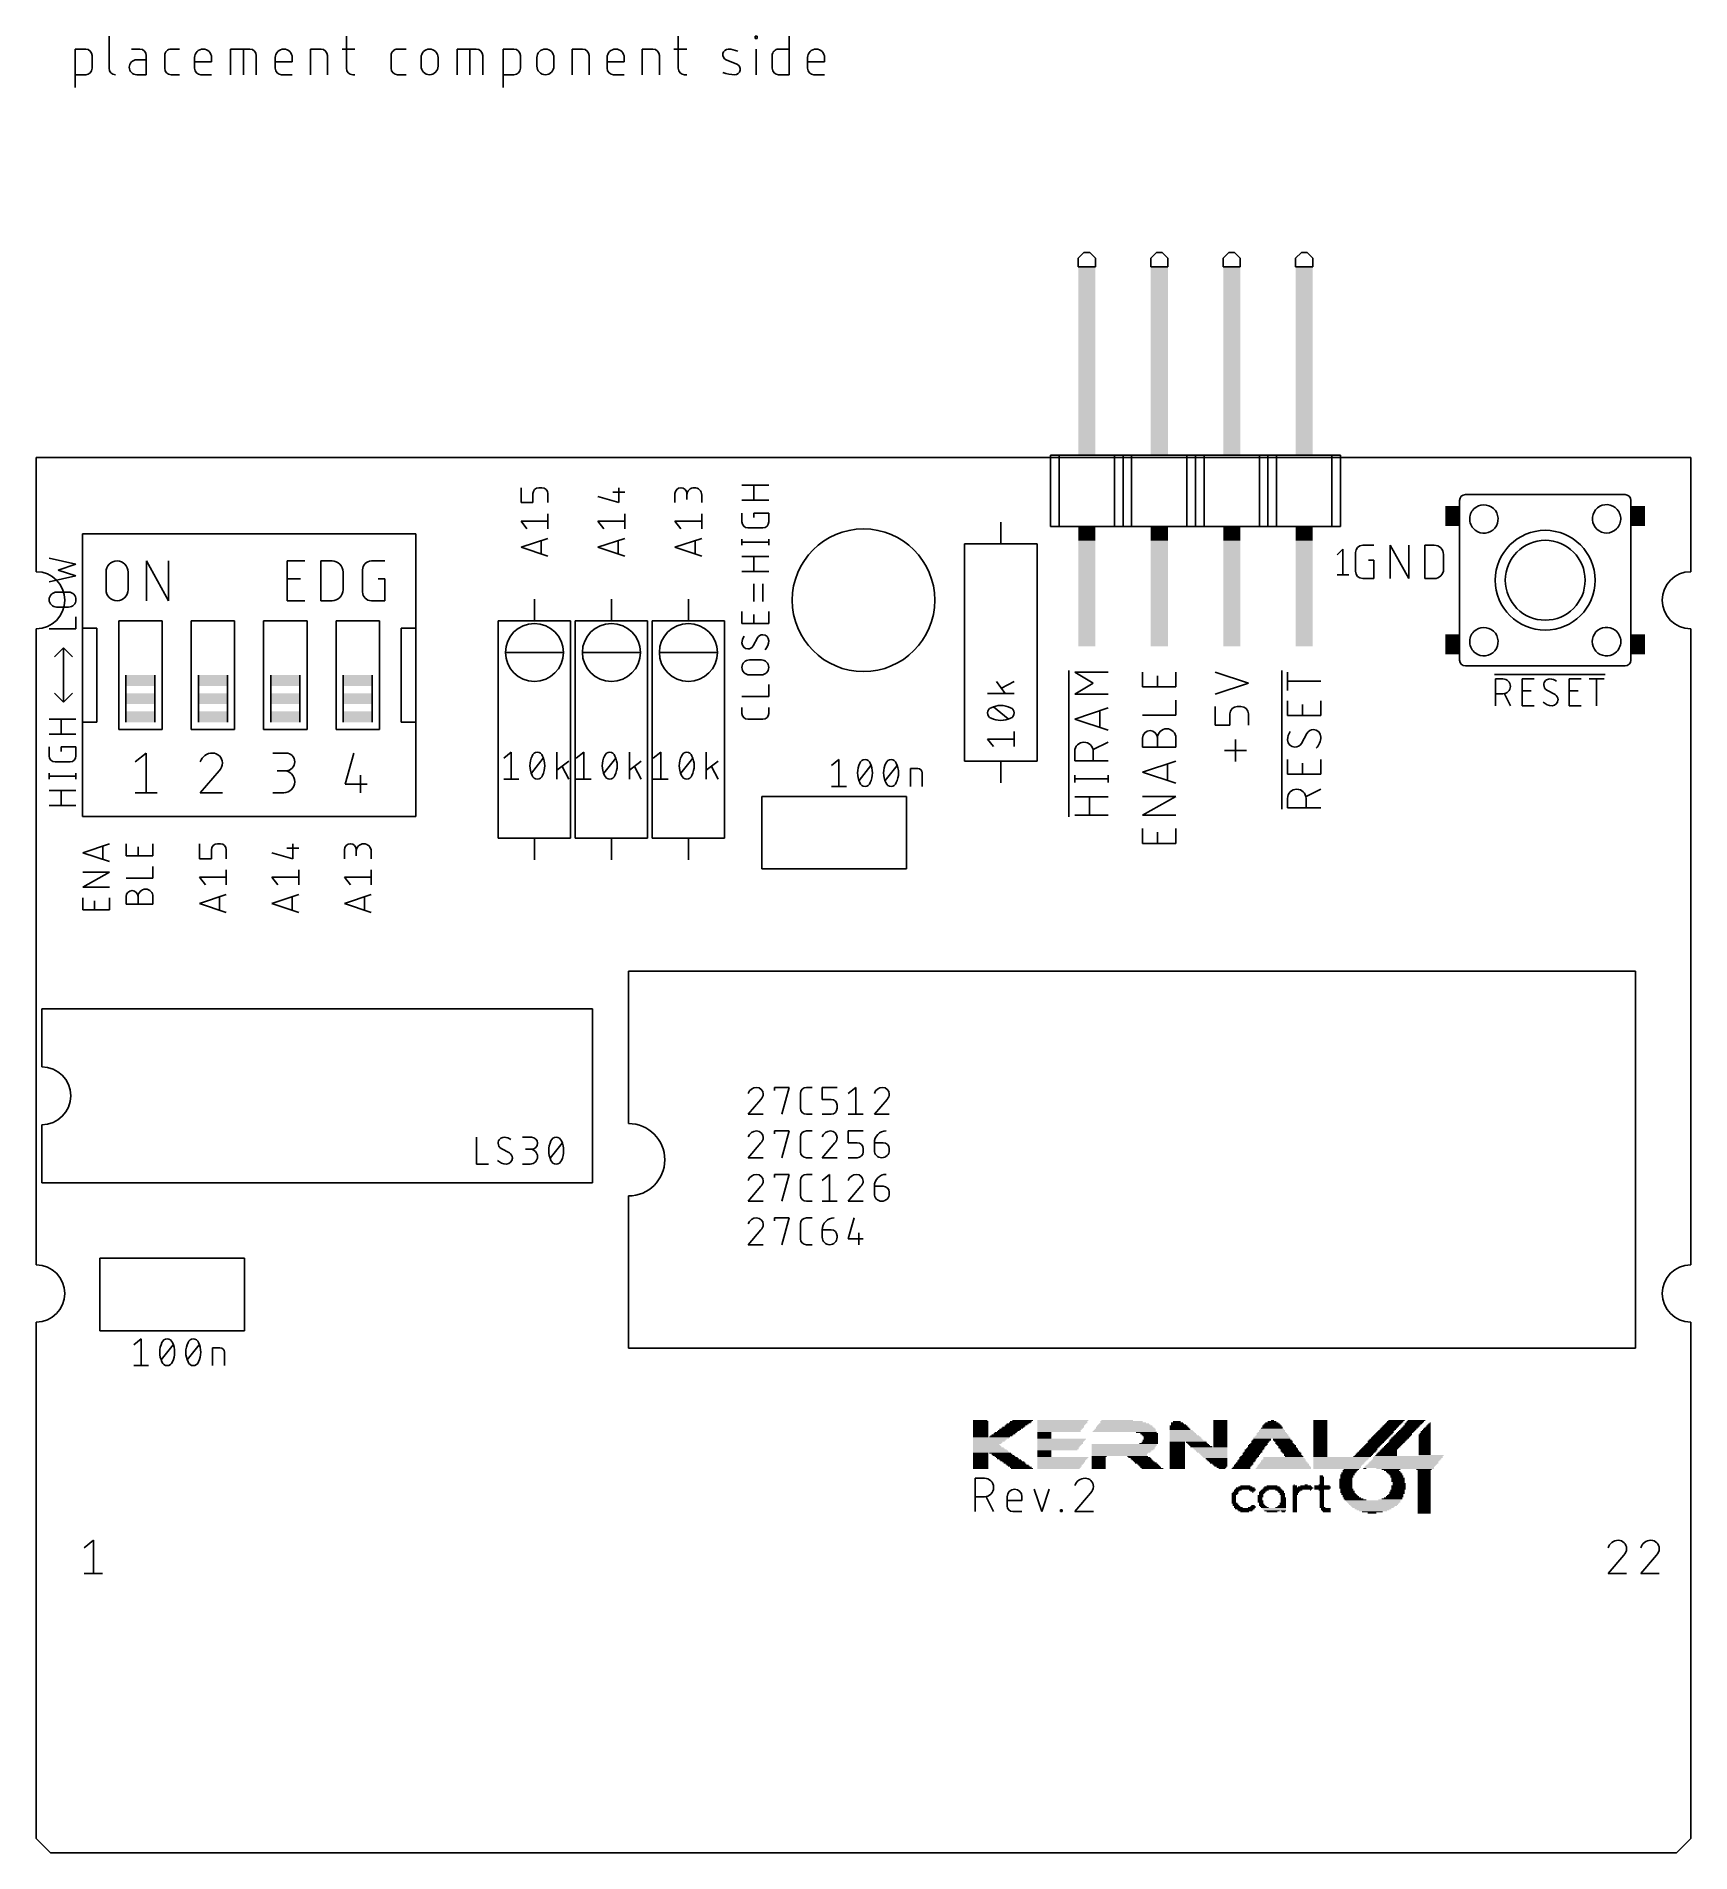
# Model space of a CAD drawing. Extents: x 0 to 58, y 0 to 63.7.
import ezdxf

# ---------------------------------------------------------------- set-up
doc = ezdxf.new("R2010")
doc.units = 0
for name, color, linetype in [('20', 30, 'CONTINUOUS'), ('21', 253, 'CONTINUOUS'), ('51', 253, 'CONTINUOUS')]:
    doc.layers.add(name, color=color, linetype=linetype)

# ---------------------------------------------------------------- blocks, each defined once
blk = doc.blocks.new('RECT')
blk.add_solid([(-0.5, -0.5), (0.5, -0.5), (-0.5, 0.5), (0.5, 0.5)])

msp = doc.modelspace()

# ---------------------------------------------------------------- linework, layer by layer
at = {"layer": '20'}
for p, q in [((0, 44.9), (0, 48.9)), ((0, 48.9), (58, 48.9)), ((58, 48.9), (58, 44.9)), ((0, 20.6), (0, 42.9)), ((58, 42.9), (58, 20.6)), ((0, 11), (0, 18.6)), ((58, 18.6), (58, 11)), ((0, 0.5), (0, 11)), ((58, 0.5), (58, 11)), ((0.5, 0), (0, 0.5)), ((57.5, 0), (0.5, 0)), ((57.5, 0), (58, 0.5))]:
    msp.add_line(p, q, dxfattribs=at)
msp.add_circle((29, 43.9), 2.5, dxfattribs=at)
for centre, start, end in [((0, 43.9), 270, 90), ((58, 43.9), 90, 270), ((0, 19.6), 270, 90), ((58, 19.6), 90, 270)]:
    msp.add_arc(centre, 1, start, end, dxfattribs=at)
at = {"layer": '21'}
for p, q in [((1.3589, 61.8702), (1.3589, 63.2164)), ((1.3589, 63.2164), (1.7328, 63.2164)), ((2.5485, 63.6651), (2.5485, 62.5433)), ((3.632, 63.2164), (3.3329, 63.2164)), ((4.725, 63.2164), (5.0241, 63.2164)), ((6.813, 62.3189), (6.813, 63.2164)), ((6.813, 63.2164), (7.4861, 63.2164)), ((7.2617, 62.3189), (7.2617, 63.2164)), ((9.609, 62.3189), (9.609, 63.2164)), ((9.609, 63.2164), (9.983, 63.2164)), ((10.7198, 63.2164), (11.1685, 63.2164)), ((10.8694, 63.6651), (10.8694, 62.5433)), ((12.6643, 63.2164), (12.9635, 63.2164)), ((14.7524, 62.3189), (14.7524, 63.2164)), ((14.7524, 63.2164), (15.4255, 63.2164)), ((15.2011, 62.3189), (15.2011, 63.2164)), ((16.3706, 61.8702), (16.3706, 63.2164)), ((16.3706, 63.2164), (16.7446, 63.2164)), ((18.7804, 62.3189), (18.7804, 63.2164)), ((18.7804, 63.2164), (19.1543, 63.2164)), ((21.2443, 62.3189), (21.2443, 63.2164)), ((21.2443, 63.2164), (21.6182, 63.2164)), ((22.355, 63.2164), (22.8038, 63.2164)), ((22.5046, 63.6651), (22.5046, 62.5433)), ((25.2019, 63.5903), (25.2019, 63.6651)), ((25.2019, 63.6651), (25.2767, 63.6651)), ((25.2767, 63.5903), (25.2019, 63.5903)), ((25.2393, 62.3189), (25.2393, 63.2164)), ((25.2767, 63.6651), (25.2767, 63.5903)), ((26.0229, 63.2164), (26.3968, 63.2164)), ((26.3968, 63.6651), (26.3968, 62.3189)), ((1.9572, 62.992), (1.9572, 62.5433)), ((3.8564, 62.8424), (3.5199, 62.8424)), ((3.8564, 62.3189), (3.8564, 62.992)), ((4.5006, 62.5433), (4.5006, 62.992)), ((5.5481, 62.5433), (5.5481, 62.9172)), ((6.1464, 62.7676), (5.5481, 62.7676)), ((6.1464, 62.9172), (6.1464, 62.7676)), ((7.7105, 62.992), (7.7105, 62.3189)), ((8.3771, 62.5433), (8.3771, 62.9172)), ((8.9754, 62.7676), (8.3771, 62.7676)), ((8.9754, 62.9172), (8.9754, 62.7676)), ((10.2074, 62.992), (10.2074, 62.3189)), ((12.44, 62.5433), (12.44, 62.992)), ((13.4875, 62.6181), (13.4875, 62.9172)), ((14.0858, 62.9172), (14.0858, 62.6181)), ((15.6498, 62.992), (15.6498, 62.3189)), ((16.969, 62.992), (16.969, 62.5433)), ((17.5484, 62.6181), (17.5484, 62.9172)), ((18.1467, 62.9172), (18.1467, 62.6181)), ((19.3787, 62.992), (19.3787, 62.3189)), ((20.0123, 62.5433), (20.0123, 62.9172)), ((20.6106, 62.7676), (20.0123, 62.7676)), ((20.6106, 62.9172), (20.6106, 62.7676)), ((21.8426, 62.992), (21.8426, 62.3189)), ((24.5594, 62.6928), (24.1854, 62.8424)), ((25.7985, 62.5433), (25.7985, 62.992)), ((27.0391, 62.5433), (27.0391, 62.9172)), ((27.6374, 62.7676), (27.0391, 62.7676)), ((27.6374, 62.9172), (27.6374, 62.7676)), ((1.7328, 62.3189), (1.3589, 62.3189)), ((3.5199, 62.3189), (3.8564, 62.3189)), ((5.0241, 62.3189), (4.725, 62.3189)), ((6.1464, 62.3189), (5.7725, 62.3189)), ((8.9754, 62.3189), (8.6014, 62.3189)), ((11.0937, 62.3189), (11.1685, 62.3189)), ((12.9635, 62.3189), (12.6643, 62.3189)), ((16.7446, 62.3189), (16.3706, 62.3189)), ((20.6106, 62.3189), (20.2367, 62.3189)), ((22.729, 62.3189), (22.8038, 62.3189)), ((26.3968, 62.3189), (26.0229, 62.3189)), ((27.6374, 62.3189), (27.2635, 62.3189)), ((36.53, 55.885), (36.73, 56.085)), ((36.73, 56.085), (36.93, 56.085)), ((36.93, 56.085), (37.13, 55.885)), ((39.07, 55.885), (39.27, 56.085)), ((39.27, 56.085), (39.47, 56.085)), ((39.47, 56.085), (39.67, 55.885)), ((41.61, 55.885), (41.81, 56.085)), ((41.81, 56.085), (42.01, 56.085)), ((42.01, 56.085), (42.21, 55.885)), ((44.15, 55.885), (44.35, 56.085)), ((44.35, 56.085), (44.55, 56.085)), ((44.55, 56.085), (44.75, 55.885)), ((36.53, 55.585), (36.53, 55.885)), ((37.13, 55.585), (36.53, 55.585)), ((37.13, 55.885), (37.13, 55.585)), ((39.07, 55.585), (39.07, 55.885)), ((39.67, 55.585), (39.07, 55.585)), ((39.67, 55.885), (39.67, 55.585)), ((41.61, 55.585), (41.61, 55.885)), ((42.21, 55.585), (41.61, 55.585)), ((42.21, 55.885), (42.21, 55.585)), ((44.15, 55.585), (44.15, 55.885)), ((44.75, 55.585), (44.15, 55.585)), ((44.75, 55.885), (44.75, 55.585)), ((35.56, 48.985), (35.86, 48.985)), ((35.56, 48.985), (35.56, 46.485)), ((35.86, 48.985), (37.8, 48.985)), ((35.86, 48.985), (35.86, 46.485)), ((37.8, 48.985), (38.1, 48.985)), ((37.8, 48.985), (37.8, 46.485)), ((38.1, 48.985), (38.4, 48.985)), ((38.1, 48.985), (38.1, 46.485)), ((38.1, 48.985), (38.1, 46.485)), ((38.4, 48.985), (40.34, 48.985)), ((38.4, 48.985), (38.4, 46.485)), ((40.34, 48.985), (40.64, 48.985)), ((40.34, 48.985), (40.34, 46.485)), ((40.64, 48.985), (40.94, 48.985)), ((40.64, 48.985), (40.64, 46.485)), ((40.64, 48.985), (40.64, 46.485)), ((40.94, 48.985), (42.88, 48.985)), ((40.94, 48.985), (40.94, 46.485)), ((42.88, 48.985), (43.18, 48.985)), ((42.88, 48.985), (42.88, 46.485)), ((43.18, 48.985), (43.18, 46.485)), ((43.18, 48.985), (43.48, 48.985)), ((43.18, 48.985), (43.18, 46.485)), ((43.48, 48.985), (45.42, 48.985)), ((43.48, 48.985), (43.48, 46.485)), ((45.42, 48.985), (45.72, 48.985)), ((45.42, 48.985), (45.42, 46.485)), ((45.72, 48.985), (45.72, 46.485)), ((16.9926, 47.3216), (16.9926, 47.8437)), ((17.7236, 47.8437), (17.6191, 47.8437)), ((20.4223, 47.3216), (20.4223, 47.8437)), ((24.7396, 47.9312), (25.6794, 47.9312)), ((25.1573, 47.4091), (25.1573, 47.9312)), ((17.4103, 47.3216), (16.9926, 47.3216)), ((17.4103, 47.6349), (17.4103, 47.3216)), ((17.9324, 47.3216), (17.9324, 47.6349)), ((19.6913, 47.5304), (20.4223, 47.3216)), ((20.2135, 47.6871), (20.6312, 47.6871)), ((22.3901, 47.3216), (22.3901, 47.6349)), ((22.8078, 47.6349), (22.8078, 47.426)), ((23.3299, 47.3216), (23.3299, 47.5827)), ((25.6794, 47.4091), (24.7396, 47.4091)), ((50.15, 47.6), (55.65, 47.6)), ((17.2014, 46.4072), (16.9926, 46.6683)), ((16.9926, 46.6683), (17.9324, 46.6683)), ((17.9324, 46.4072), (17.9324, 46.9293)), ((19.9002, 46.4072), (19.6913, 46.6683)), ((19.6913, 46.6683), (20.6312, 46.6683)), ((20.6312, 46.4072), (20.6312, 46.9293)), ((22.5989, 46.4072), (22.3901, 46.6683)), ((22.3901, 46.6683), (23.3299, 46.6683)), ((23.3299, 46.4072), (23.3299, 46.9293)), ((24.7396, 46.6426), (24.7396, 46.9559)), ((25.1573, 46.7992), (25.1573, 46.9559)), ((25.1573, 46.9559), (25.6794, 46.9559)), ((25.6794, 46.9559), (25.6794, 46.6426)), ((33.8137, 45.8788), (33.8137, 46.6408)), ((35.56, 46.485), (35.86, 46.485)), ((35.86, 46.485), (37.8, 46.485)), ((37.8, 46.485), (38.1, 46.485)), ((38.1, 46.485), (38.4, 46.485)), ((38.4, 46.485), (40.34, 46.485)), ((40.34, 46.485), (40.64, 46.485)), ((40.64, 46.485), (40.94, 46.485)), ((40.94, 46.485), (42.88, 46.485)), ((42.88, 46.485), (43.18, 46.485)), ((43.18, 46.485), (43.48, 46.485)), ((43.48, 46.485), (45.42, 46.485)), ((45.42, 46.485), (45.72, 46.485)), ((13.3033, 46.228), (1.6193, 46.228)), ((1.6193, 46.228), (1.6193, 42.926)), ((13.3033, 42.926), (13.3033, 46.228)), ((16.9926, 45.7539), (17.9324, 46.0671)), ((17.6974, 45.9888), (17.6974, 45.5189)), ((19.6913, 45.7539), (20.6312, 46.0671)), ((20.3962, 45.9888), (20.3962, 45.5189)), ((22.3901, 45.7539), (23.3299, 46.0671)), ((23.095, 45.9888), (23.095, 45.5189)), ((24.7396, 45.8284), (24.7396, 46.0372)), ((24.7396, 45.9328), (25.6794, 45.9328)), ((25.4706, 46.4337), (24.9484, 46.4337)), ((25.6794, 45.8284), (25.6794, 46.0372)), ((32.5438, 45.8788), (32.5438, 38.2587)), ((35.0838, 45.8788), (32.5438, 45.8788)), ((35.0838, 38.2587), (35.0838, 45.8788)), ((49.9, 43.15), (49.9, 46.05)), ((55.9, 46.05), (55.9, 43.2)), ((1.3907, 45.1671), (0.4509, 45.3759)), ((17.9324, 45.4406), (16.9926, 45.7539)), ((20.6312, 45.4406), (19.6913, 45.7539)), ((23.3299, 45.4406), (22.3901, 45.7539)), ((24.7396, 45.4319), (25.6794, 45.4319)), ((25.1573, 44.9098), (25.1573, 45.4319)), ((45.61, 45.485), (45.81, 45.685)), ((45.81, 45.685), (45.81, 44.785)), ((46.2471, 44.9192), (46.2471, 45.5683)), ((46.5067, 45.828), (46.8962, 45.828)), ((46.7014, 45.3087), (46.8962, 45.3087)), ((46.8962, 45.3087), (46.8962, 44.6596)), ((47.4662, 44.6596), (47.4662, 45.828)), ((47.4662, 45.828), (48.1154, 44.6596)), ((48.1154, 44.6596), (48.1154, 45.828)), ((48.6854, 44.6596), (48.6854, 45.828)), ((48.6854, 45.828), (49.01, 45.828)), ((49.3346, 45.5034), (49.3346, 44.9841)), ((0.4509, 44.5405), (1.3907, 44.7494)), ((0.7641, 44.9582), (1.3907, 45.1671)), ((1.3907, 44.7494), (0.7641, 44.9582)), ((25.6794, 44.9098), (24.7396, 44.9098)), ((45.61, 44.785), (46.01, 44.785)), ((46.8962, 44.6596), (46.5067, 44.6596)), ((49.01, 44.6596), (48.6854, 44.6596)), ((0.7119, 44.183), (1.1296, 44.183)), ((17.4625, 43.18), (17.4625, 43.942)), ((20.1613, 43.18), (20.1613, 43.942)), ((22.86, 43.18), (22.86, 43.942)), ((25.1573, 43.8517), (25.1573, 44.4782)), ((25.4706, 43.8517), (25.4706, 44.4782)), ((1.1296, 43.6608), (0.7119, 43.6608)), ((1.3907, 42.9006), (1.3907, 43.3183)), ((24.7396, 43.0827), (24.7396, 43.5004)), ((25.1573, 43.0827), (25.1573, 43.396)), ((25.6794, 43.5004), (25.6794, 43.0827)), ((0.4509, 42.9006), (1.3907, 42.9006)), ((2.1273, 42.926), (1.6193, 42.926)), ((1.6193, 42.926), (1.6193, 39.624)), ((2.1273, 39.624), (2.1273, 42.926)), ((2.8893, 43.18), (2.8893, 39.37)), ((2.8893, 43.18), (4.4133, 43.18)), ((4.4133, 39.37), (4.4133, 43.18)), ((5.4293, 43.18), (5.4293, 39.37)), ((5.4293, 43.18), (6.9533, 43.18)), ((6.9533, 39.37), (6.9533, 43.18)), ((7.9693, 43.18), (7.9693, 39.37)), ((7.9693, 43.18), (9.4932, 43.18)), ((9.4932, 39.37), (9.4932, 43.18)), ((10.5092, 43.18), (10.5092, 39.37)), ((10.5092, 43.18), (12.0333, 43.18)), ((12.0333, 39.37), (12.0333, 43.18)), ((13.3033, 42.926), (12.7953, 42.926)), ((12.7953, 42.926), (12.7953, 39.624)), ((13.3033, 39.624), (13.3033, 42.926)), ((16.1925, 43.18), (16.1925, 35.56)), ((18.7325, 43.18), (16.1925, 43.18)), ((18.7325, 35.56), (18.7325, 43.18)), ((18.8912, 43.18), (18.8912, 35.56)), ((21.4313, 43.18), (18.8912, 43.18)), ((21.4313, 35.56), (21.4313, 43.18)), ((21.59, 43.18), (21.59, 35.56)), ((24.13, 43.18), (21.59, 43.18)), ((24.13, 35.56), (24.13, 43.18)), ((25.6794, 43.0827), (24.7396, 43.0827)), ((0.635, 41.91), (0.9525, 42.2275)), ((0.9525, 42.2275), (0.9525, 40.3225)), ((0.9525, 42.2275), (1.27, 41.91)), ((25.2878, 42.5842), (25.1312, 42.2971)), ((25.0007, 41.8048), (25.4183, 41.8048)), ((36.2014, 36.3128), (36.2014, 41.4338)), ((37.0537, 40.9935), (36.4046, 41.383)), ((36.4046, 41.383), (37.5729, 41.383)), ((38.7858, 40.8637), (38.7858, 41.383)), ((39.9542, 41.383), (39.9542, 40.8637)), ((42.4942, 40.9935), (41.3258, 41.383)), ((43.6626, 36.5756), (43.6626, 41.4338)), ((43.8658, 40.7338), (43.8658, 41.383)), ((55.3, 41.6), (50.15, 41.6)), ((3.1433, 41.275), (3.1433, 39.624)), ((4.1593, 41.275), (4.1593, 39.624)), ((5.6833, 41.275), (5.6833, 39.624)), ((6.6993, 41.275), (6.6993, 39.624)), ((8.2233, 41.275), (8.2233, 39.624)), ((9.2393, 41.275), (9.2393, 39.624)), ((10.7633, 41.275), (10.7633, 39.624)), ((11.7793, 41.275), (11.7793, 39.624)), ((25.4183, 41.2826), (25.0007, 41.2826)), ((25.6794, 40.5224), (25.6794, 40.9401)), ((33.6571, 41.0518), (33.9704, 40.6341)), ((34.2837, 41.0518), (33.8399, 40.8169)), ((36.4046, 40.604), (37.0537, 40.9935)), ((39.9542, 40.8637), (38.7858, 40.8637)), ((39.3051, 40.8637), (39.3051, 41.2531)), ((41.3258, 40.604), (42.4942, 40.9935)), ((45.0342, 41.0584), (43.8658, 41.0584)), ((51.1175, 41.294), (55.0019, 41.294)), ((51.1556, 40.2019), (51.1556, 41.1416)), ((51.1556, 41.1416), (51.4167, 41.1416)), ((52.0965, 40.2019), (52.0965, 41.1416)), ((52.0965, 41.1416), (52.5142, 41.1416)), ((53.244, 40.5934), (52.9568, 40.7501)), ((53.7424, 40.2019), (53.7424, 41.1416)), ((53.7424, 41.1416), (54.1601, 41.1416)), ((54.4417, 41.1416), (54.9638, 41.1416)), ((54.7028, 40.2019), (54.7028, 41.1416)), ((0.635, 40.64), (0.9525, 40.3225)), ((0.9525, 40.3225), (1.27, 40.64)), ((24.7396, 40.5224), (25.6794, 40.5224)), ((24.7396, 39.9344), (24.7396, 40.1433)), ((25.6794, 40.1433), (25.6794, 39.9344)), ((34.2837, 40.6341), (33.3439, 40.6341)), ((34.0748, 39.7397), (33.5527, 40.1574)), ((37.5729, 40.604), (36.4046, 40.604)), ((36.4046, 39.7362), (37.5729, 40.1257)), ((39.9542, 39.8731), (39.9542, 40.3924)), ((41.3258, 39.5259), (41.3258, 40.175)), ((42.2346, 40.175), (42.1047, 40.175)), ((43.8658, 39.8598), (43.8658, 40.3791)), ((44.3851, 39.8598), (44.3851, 40.2493)), ((45.0342, 40.3791), (45.0342, 39.8598)), ((51.4167, 40.6195), (51.1556, 40.6195)), ((51.6777, 40.2019), (51.4689, 40.6195)), ((52.0965, 40.724), (52.4098, 40.724)), ((52.5142, 40.2019), (52.0965, 40.2019)), ((53.7424, 40.724), (54.0557, 40.724)), ((54.1601, 40.2019), (53.7424, 40.2019)), ((0.4509, 39.7308), (1.3907, 39.7308)), ((0.8685, 39.2087), (0.8685, 39.7308)), ((1.6193, 39.624), (2.1273, 39.624)), ((1.6193, 39.624), (1.6193, 36.322)), ((12.7953, 39.624), (13.3033, 39.624)), ((13.3033, 36.322), (13.3033, 39.624)), ((25.4706, 39.7256), (24.9484, 39.7256)), ((37.5729, 39.3467), (36.4046, 39.7362)), ((37.2809, 40.0283), (37.2809, 39.4441)), ((38.7858, 39.8731), (39.9542, 39.8731)), ((41.8451, 39.5259), (41.3258, 39.5259)), ((41.8451, 39.9154), (41.8451, 39.5259)), ((42.4942, 39.5259), (42.4942, 39.9154)), ((45.0342, 39.8598), (43.8658, 39.8598)), ((1.3907, 39.2087), (0.4509, 39.2087)), ((4.4133, 39.37), (2.8893, 39.37)), ((6.9533, 39.37), (5.4293, 39.37)), ((9.4932, 39.37), (7.9693, 39.37)), ((12.0333, 39.37), (10.5092, 39.37)), ((33.5527, 38.7731), (33.3439, 39.0342)), ((33.3439, 39.0342), (34.2837, 39.0342)), ((34.2837, 38.7731), (34.2837, 39.2952)), ((37.5729, 38.9251), (37.0537, 38.6655)), ((38.7858, 38.7447), (38.7858, 39.0693)), ((39.3051, 38.7447), (39.3051, 39.0693)), ((39.9542, 39.0693), (39.9542, 38.7447)), ((42.0398, 38.2418), (42.0398, 39.0208)), ((44.5474, 39.2338), (44.3526, 38.8768)), ((0.4509, 38.4422), (0.4509, 38.7555)), ((1.1818, 38.2333), (0.6597, 38.2333)), ((0.8685, 38.5988), (0.8685, 38.7555)), ((0.8685, 38.7555), (1.3907, 38.7555)), ((1.3907, 38.7555), (1.3907, 38.4422)), ((16.3894, 38.3611), (16.6504, 38.5699)), ((16.6504, 38.5699), (16.6504, 37.6301)), ((17.356, 37.8389), (17.7736, 38.3611)), ((18.2504, 37.6301), (18.2504, 38.5699)), ((18.6681, 38.2566), (18.2504, 37.9434)), ((18.9293, 38.3611), (19.1904, 38.5699)), ((19.1904, 38.5699), (19.1904, 37.6301)), ((19.896, 37.8389), (20.3136, 38.3611)), ((20.7904, 37.6301), (20.7904, 38.5699)), ((21.2081, 38.2566), (20.7904, 37.9434)), ((21.6281, 38.3611), (21.8892, 38.5699)), ((21.8892, 38.5699), (21.8892, 37.6301)), ((22.5947, 37.8389), (23.0124, 38.3611)), ((23.4891, 37.6301), (23.4891, 38.5699)), ((23.9068, 38.2566), (23.4891, 37.9434)), ((27.8781, 38.1061), (28.1392, 38.3149)), ((28.1392, 38.3149), (28.1392, 37.3751)), ((32.5438, 38.2587), (35.0838, 38.2587)), ((33.8137, 38.2587), (33.8137, 37.4967)), ((36.4046, 38.276), (36.4046, 38.6005)), ((37.5729, 38.276), (36.4046, 38.276)), ((37.0537, 38.6005), (37.0537, 38.276)), ((39.9542, 38.7447), (38.7858, 38.7447)), ((38.7858, 37.8713), (39.9542, 38.2607)), ((42.4293, 38.6313), (41.6504, 38.6313)), ((43.8658, 37.8024), (43.8658, 38.3217)), ((45.0342, 38.3217), (45.0342, 37.8024)), ((0.4509, 37.628), (0.4509, 37.8368)), ((0.4509, 37.7324), (1.3907, 37.7324)), ((1.3907, 37.628), (1.3907, 37.8368)), ((16.3894, 37.6301), (16.9115, 37.6301)), ((18.6681, 37.6301), (18.4331, 38.0739)), ((18.9293, 37.6301), (19.4515, 37.6301)), ((21.2081, 37.6301), (20.9731, 38.0739)), ((21.6281, 37.6301), (22.1502, 37.6301)), ((23.9068, 37.6301), (23.6719, 38.0739)), ((28.8447, 37.5839), (29.2624, 38.1061)), ((29.7591, 37.5839), (30.1768, 38.1061)), ((30.643, 37.3751), (30.643, 38.0016)), ((30.643, 38.0016), (30.9041, 38.0016)), ((31.0607, 37.845), (31.0607, 37.3751)), ((36.4046, 37.5109), (36.4046, 37.7705)), ((36.4046, 37.6407), (37.5729, 37.6407)), ((37.5729, 37.5109), (37.5729, 37.7705)), ((39.9542, 37.4818), (38.7858, 37.8713)), ((39.6621, 38.1634), (39.6621, 37.5792)), ((45.0342, 37.8024), (43.8658, 37.8024)), ((44.3851, 37.8024), (44.3851, 38.1919)), ((0.4509, 37.2315), (1.3907, 37.2315)), ((0.8685, 36.7094), (0.8685, 37.2315)), ((25.4325, 37.02), (25.4325, 34.48)), ((25.4325, 37.02), (30.5125, 37.02)), ((27.8781, 37.3751), (28.4002, 37.3751)), ((30.5125, 34.48), (30.5125, 37.02)), ((36.4046, 37.0127), (37.5729, 37.0127)), ((36.9238, 36.3636), (36.9238, 37.0127)), ((38.7858, 36.3656), (39.9542, 37.0147)), ((39.9542, 37.0147), (38.7858, 37.0147)), ((43.8658, 36.6264), (43.8658, 36.951)), ((45.0342, 37.2755), (44.5149, 37.0159)), ((44.5149, 36.951), (44.5149, 36.6264)), ((1.3907, 36.7094), (0.4509, 36.7094)), ((1.6193, 36.322), (13.3033, 36.322)), ((37.5729, 36.3636), (36.4046, 36.3636)), ((39.9542, 36.3656), (38.7858, 36.3656)), ((45.0342, 36.6264), (43.8658, 36.6264)), ((38.7858, 35.3773), (38.7858, 35.8966)), ((39.3051, 35.3773), (39.3051, 35.7667)), ((39.9542, 35.8966), (39.9542, 35.3773)), ((1.6256, 35.0499), (2.5654, 35.3632)), ((2.5654, 34.7366), (1.6256, 35.0499)), ((2.3304, 35.2848), (2.3304, 34.8149)), ((3.1496, 34.9455), (3.1496, 35.3632)), ((3.5673, 34.9455), (3.5673, 35.2587)), ((4.0894, 35.3632), (4.0894, 34.9455)), ((5.7214, 34.841), (5.7214, 35.3632)), ((6.139, 35.1543), (6.139, 34.841)), ((6.4523, 35.3632), (6.3479, 35.3632)), ((6.6612, 34.841), (6.6612, 35.1543)), ((8.2614, 35.0499), (8.9923, 34.841)), ((8.7835, 35.2065), (9.2012, 35.2065)), ((8.9923, 34.841), (8.9923, 35.3632)), ((10.8014, 34.841), (10.8014, 35.1543)), ((11.219, 35.1543), (11.219, 34.9455)), ((11.7412, 34.841), (11.7412, 35.1021)), ((16.1925, 35.56), (18.7325, 35.56)), ((17.4625, 35.56), (17.4625, 34.798)), ((18.8912, 35.56), (21.4313, 35.56)), ((20.1613, 35.56), (20.1613, 34.798)), ((21.59, 35.56), (24.13, 35.56)), ((22.86, 35.56), (22.86, 34.798)), ((39.9542, 35.3773), (38.7858, 35.3773)), ((4.0894, 34.9455), (3.1496, 34.9455)), ((4.0894, 34.153), (4.0894, 34.5707)), ((6.139, 34.841), (5.7214, 34.841)), ((6.6612, 33.9266), (6.6612, 34.4488)), ((9.2012, 33.9266), (9.2012, 34.4488)), ((11.7412, 33.9266), (11.7412, 34.4488)), ((30.5125, 34.48), (25.4325, 34.48)), ((1.6256, 33.844), (2.5654, 34.3661)), ((2.5654, 34.3661), (1.6256, 34.3661)), ((2.5654, 33.844), (1.6256, 33.844)), ((3.1496, 34.153), (4.0894, 34.153)), ((5.9302, 33.9266), (5.7214, 34.1877)), ((5.7214, 34.1877), (6.6612, 34.1877)), ((8.4702, 33.9266), (8.2614, 34.1877)), ((8.2614, 34.1877), (9.2012, 34.1877)), ((11.0102, 33.9266), (10.8014, 34.1877)), ((10.8014, 34.1877), (11.7412, 34.1877)), ((1.6256, 33.0532), (1.6256, 33.4709)), ((2.0433, 33.0532), (2.0433, 33.3665)), ((2.5654, 33.4709), (2.5654, 33.0532)), ((3.1496, 33.25), (3.1496, 33.511)), ((4.0894, 33.25), (3.1496, 33.25)), ((3.5673, 33.25), (3.5673, 33.511)), ((4.0894, 33.511), (4.0894, 33.25)), ((5.7214, 33.2733), (6.6612, 33.5866)), ((6.6612, 32.96), (5.7214, 33.2733)), ((6.4262, 33.5083), (6.4262, 33.0384)), ((8.2614, 33.2733), (9.2012, 33.5866)), ((9.2012, 32.96), (8.2614, 33.2733)), ((8.9662, 33.5083), (8.9662, 33.0384)), ((10.8014, 33.2733), (11.7412, 33.5866)), ((11.7412, 32.96), (10.8014, 33.2733)), ((11.5062, 33.5083), (11.5062, 33.0384)), ((2.5654, 33.0532), (1.6256, 33.0532)), ((20.7645, 30.8928), (20.7645, 25.5587)), ((20.7645, 30.8928), (56.0705, 30.8928)), ((56.0705, 17.6848), (56.0705, 30.8928)), ((19.4945, 29.5793), (0.1905, 29.5793)), ((0.1905, 29.5793), (0.1905, 27.5473)), ((19.4945, 29.5793), (19.4945, 23.4833)), ((25.8762, 26.718), (25.8762, 26.8224)), ((25.8762, 26.8224), (26.3984, 26.8224)), ((26.3984, 26.8224), (26.1373, 25.8826)), ((26.9969, 26.8224), (27.2058, 26.8224)), ((27.5526, 26.4047), (27.5526, 26.8224)), ((27.5526, 26.8224), (28.0747, 26.8224)), ((28.467, 26.6136), (28.7281, 26.8224)), ((28.7281, 26.8224), (28.7281, 25.8826)), ((25.4056, 26.4047), (24.9619, 25.8826)), ((26.7881, 26.0914), (26.7881, 26.6136)), ((27.8659, 26.4047), (27.5526, 26.4047)), ((28.0747, 26.0914), (28.0747, 26.1959)), ((29.8252, 26.4047), (29.3814, 25.8826)), ((0.1905, 23.4833), (0.1905, 25.5153)), ((24.9619, 25.8826), (25.484, 25.8826)), ((27.2058, 25.8826), (26.9969, 25.8826)), ((27.5526, 25.8826), (27.8659, 25.8826)), ((28.467, 25.8826), (28.9891, 25.8826)), ((29.3814, 25.8826), (29.9035, 25.8826)), ((15.4369, 25.0762), (15.4369, 24.1364)), ((17.0505, 25.0762), (17.3638, 25.0762)), ((18.0171, 24.3452), (18.4348, 24.8673)), ((25.4056, 24.8807), (24.9619, 24.3586)), ((25.8762, 25.194), (25.8762, 25.2984)), ((25.8762, 25.2984), (26.3984, 25.2984)), ((26.3984, 25.2984), (26.1373, 24.3586)), ((26.7881, 24.5674), (26.7881, 25.0896)), ((26.9969, 25.2984), (27.2058, 25.2984)), ((27.9964, 24.8807), (27.5526, 24.3586)), ((28.467, 24.8807), (28.467, 25.2984)), ((28.467, 25.2984), (28.9891, 25.2984)), ((28.7803, 24.8807), (28.467, 24.8807)), ((29.3814, 24.8807), (29.6947, 24.8807)), ((29.3814, 24.6197), (29.3814, 24.8807)), ((16.5843, 24.5279), (16.2971, 24.6846)), ((17.3638, 24.6585), (17.155, 24.6585)), ((24.9619, 24.3586), (25.484, 24.3586)), ((27.2058, 24.3586), (26.9969, 24.3586)), ((27.5526, 24.3586), (28.0747, 24.3586)), ((28.467, 24.3586), (28.7803, 24.3586)), ((28.9891, 24.5674), (28.9891, 24.6719)), ((29.9035, 24.6719), (29.9035, 24.6197)), ((15.4369, 24.1364), (15.8545, 24.1364)), ((17.0505, 24.1364), (17.3116, 24.1364)), ((25.8762, 23.67), (25.8762, 23.7744)), ((25.8762, 23.7744), (26.3984, 23.7744)), ((26.3984, 23.7744), (26.1373, 22.8346)), ((26.7881, 23.0434), (26.7881, 23.5656)), ((26.9969, 23.7744), (27.2058, 23.7744)), ((27.5526, 23.5656), (27.8137, 23.7744)), ((27.8137, 23.7744), (27.8137, 22.8346)), ((0.1905, 23.4833), (19.4945, 23.4833)), ((20.7645, 23.0188), (20.7645, 17.6848)), ((25.4056, 23.3567), (24.9619, 22.8346)), ((28.9108, 23.3567), (28.467, 22.8346)), ((29.3814, 23.3567), (29.6947, 23.3567)), ((29.3814, 23.0957), (29.3814, 23.3567)), ((29.9035, 23.1479), (29.9035, 23.0957)), ((24.9619, 22.8346), (25.484, 22.8346)), ((27.2058, 22.8346), (26.9969, 22.8346)), ((27.5526, 22.8346), (28.0747, 22.8346)), ((28.467, 22.8346), (28.9891, 22.8346)), ((25.4056, 21.8327), (24.9619, 21.3106)), ((25.8762, 22.146), (25.8762, 22.2504)), ((25.8762, 22.2504), (26.3984, 22.2504)), ((26.3984, 22.2504), (26.1373, 21.3106)), ((26.7881, 21.5194), (26.7881, 22.0416)), ((26.9969, 22.2504), (27.2058, 22.2504)), ((27.5526, 21.8327), (27.8659, 21.8327)), ((27.5526, 21.5717), (27.5526, 21.8327)), ((28.6759, 22.2504), (28.467, 21.5194)), ((28.8325, 21.7283), (28.8325, 21.3106)), ((24.9619, 21.3106), (25.484, 21.3106)), ((27.2058, 21.3106), (26.9969, 21.3106)), ((28.0747, 21.6239), (28.0747, 21.5717)), ((28.467, 21.5194), (28.9891, 21.5194)), ((2.2225, 20.8338), (2.2225, 18.2937)), ((2.2225, 20.8338), (7.3025, 20.8338)), ((7.3025, 18.2937), (7.3025, 20.8338)), ((7.3025, 18.2937), (2.2225, 18.2937)), ((3.4131, 17.8023), (3.6742, 18.0112)), ((3.6742, 18.0112), (3.6742, 17.0714)), ((4.3797, 17.2802), (4.7974, 17.8023)), ((5.2941, 17.2802), (5.7118, 17.8023)), ((6.178, 17.0714), (6.178, 17.6979)), ((6.178, 17.6979), (6.4391, 17.6979)), ((6.5957, 17.5413), (6.5957, 17.0714)), ((20.7645, 17.6848), (56.0705, 17.6848)), ((3.4131, 17.0714), (3.9352, 17.0714)), ((32.9121, 11.9571), (32.9121, 13.1255)), ((32.9121, 13.1255), (33.2366, 13.1255)), ((34.9889, 12.736), (35.2485, 11.9571)), ((35.2485, 11.9571), (35.5082, 12.736)), ((33.2366, 12.4763), (32.9121, 12.4763)), ((33.5612, 11.9571), (33.3015, 12.4763)), ((34.0364, 12.1518), (34.0364, 12.4763)), ((34.5557, 12.3465), (34.0364, 12.3465)), ((34.5557, 12.4763), (34.5557, 12.3465)), ((36.9616, 12.6062), (36.4099, 11.9571)), ((34.5557, 11.9571), (34.2311, 11.9571)), ((35.9019, 11.9571), (35.9019, 12.022)), ((35.9019, 12.022), (35.9668, 12.022)), ((35.9668, 11.9571), (35.9019, 11.9571)), ((35.9668, 12.022), (35.9668, 11.9571)), ((36.4099, 11.9571), (37.059, 11.9571)), ((1.6754, 10.6896), (2, 10.9492)), ((2, 10.9492), (2, 9.7808)), ((55.6557, 10.4299), (55.1039, 9.7808)), ((56.7987, 10.4299), (56.2469, 9.7808)), ((1.6754, 9.7808), (2.3246, 9.7808)), ((55.1039, 9.7808), (55.7531, 9.7808)), ((56.2469, 9.7808), (56.8961, 9.7808))]:
    msp.add_line(p, q, dxfattribs=at)
for centre, radius in [((52.9, 44.6), 1.75), ((52.9, 44.6), 1.4), ((17.4625, 42.0688), 1.016), ((20.1613, 42.0688), 1.016), ((22.86, 42.0688), 1.016)]:
    msp.add_circle(centre, radius, dxfattribs=at)
for centre, radius, start, end in [((1.7328, 62.992), 0.2244, 0, 90), ((3.632, 62.992), 0.2244, 0, 90), ((4.725, 62.992), 0.2244, 89.9992, 180), ((5.8473, 62.9172), 0.2992, 0, 180), ((7.4861, 62.992), 0.2244, 0, 90), ((8.6762, 62.9172), 0.2992, 0, 180), ((9.983, 62.992), 0.2244, 0, 90), ((12.6643, 62.992), 0.2244, 89.9992, 180), ((13.7866, 62.9172), 0.2992, 0, 180), ((15.4255, 62.992), 0.2244, 0, 90), ((16.7446, 62.992), 0.2244, 0, 90), ((17.8475, 62.9172), 0.2992, 0, 180), ((19.1543, 62.992), 0.2244, 0, 90), ((20.3115, 62.9172), 0.2992, 0, 180), ((21.6182, 62.992), 0.2244, 0, 90), ((24.2574, 63.0225), 0.1939, 89.181, 248.1986), ((24.2481, 62.3671), 0.8493, 65.7609, 89.181), ((26.0229, 62.992), 0.2244, 89.9992, 180), ((27.3382, 62.9172), 0.2992, 0, 180), ((1.7328, 62.5433), 0.2244, 270.0008, 0), ((2.7729, 62.5433), 0.2244, 180, 270), ((3.5199, 62.5807), 0.2618, 90, 270), ((4.725, 62.5433), 0.2244, 180, 270), ((5.7725, 62.5433), 0.2244, 180, 270), ((8.6014, 62.5433), 0.2244, 180, 270), ((11.0937, 62.5433), 0.2244, 180, 270), ((12.6643, 62.5433), 0.2244, 180, 270), ((13.7866, 62.6181), 0.2992, 180, 0), ((16.7446, 62.5433), 0.2244, 270.0008, 0), ((17.8475, 62.6181), 0.2992, 180, 0), ((20.2367, 62.5433), 0.2244, 180, 270), ((22.729, 62.5433), 0.2244, 180, 270), ((24.5027, 63.5872), 1.2684, 250.2096, 269.181), ((24.4874, 62.5128), 0.1939, 269.181, 68.1986), ((26.0229, 62.5433), 0.2244, 180, 270), ((27.2635, 62.5433), 0.2244, 180, 270), ((17.6191, 47.6349), 0.2088, 90, 180), ((17.7236, 47.6349), 0.2088, 0, 90), ((22.5989, 47.6349), 0.2088, 0, 180), ((23.0688, 47.5827), 0.2611, 0, 180), ((50.7502, 46.7467), 0.4975, 232.8791, 134.749), ((55.0498, 46.7533), 0.4975, 52.8791, 314.749), ((24.9484, 46.6426), 0.2089, 180.0017, 270), ((25.4706, 46.6426), 0.2088, 270, 0), ((46.5067, 45.5683), 0.2596, 90.0007, 180), ((49.01, 45.5034), 0.3246, 0, 90), ((46.5067, 44.9192), 0.2596, 180, 270), ((49.01, 44.9841), 0.3246, 269.9994, 0), ((0.7119, 43.9219), 0.2611, 90, 270), ((1.1296, 43.9219), 0.2611, 270, 90), ((25.4706, 42.4766), 0.2121, 90.0001, 149.4899), ((25.4706, 42.4798), 0.2088, 0, 90), ((50.7502, 42.4467), 0.4975, 232.8791, 134.749), ((55.05, 42.45), 0.5, 53.1301, 306.8699), ((25.1312, 42.4015), 0.3916, 143.1292, 180), ((24.9484, 42.4015), 0.2088, 180, 270), ((24.9484, 42.4048), 0.2121, 269.9997, 329.4903), ((25.2382, 42.4798), 0.4412, 314.7611, 359.9999), ((25.0007, 41.5437), 0.2611, 90, 270), ((25.4183, 41.5437), 0.2611, 270, 90), ((51.4167, 40.8806), 0.2611, 270, 90), ((53.0612, 40.9328), 0.2088, 89.9991, 180), ((53.0645, 40.9328), 0.2121, 179.9997, 239.4903), ((53.0612, 40.7501), 0.3916, 53.1301, 89.9991), ((33.537, 39.9486), 0.1932, 108.9238, 180.0003), ((33.8138, 39.4351), 0.7745, 90.0001, 115.9888), ((33.8137, 39.4351), 0.7745, 64.0113, 90), ((34.0905, 39.9486), 0.1932, 360, 71.0747), ((42.1047, 39.9154), 0.2596, 90, 180), ((42.2346, 39.9154), 0.2596, 0, 90), ((53.1395, 40.643), 0.4412, 224.7611, 269.9999), ((53.1395, 40.4107), 0.2088, 270, 0), ((53.1363, 40.4107), 0.2121, 0.0001, 59.4899), ((24.9484, 39.9345), 0.2089, 180.0017, 270), ((25.4706, 39.9344), 0.2088, 270, 0), ((33.537, 39.9486), 0.1932, 179.9999, 251.076), ((33.8137, 40.462), 0.7745, 244.0112, 269.9999), ((33.8137, 40.462), 0.7745, 270, 295.9887), ((34.0905, 39.9486), 0.1932, 288.9255, 359.9999), ((36.7291, 38.6005), 0.3246, 0, 180), ((39.0454, 39.0693), 0.2596, 0, 180), ((39.6296, 39.0693), 0.3246, 0, 180), ((44.3526, 39.0066), 0.4868, 143.1294, 180), ((44.1254, 39.0066), 0.2596, 180, 270), ((44.1254, 39.0107), 0.2637, 269.9998, 329.4902), ((44.7746, 39.1), 0.2637, 90.0001, 149.4899), ((44.7746, 39.104), 0.2596, 0, 90), ((44.4857, 39.104), 0.5485, 314.761, 359.9999), ((0.6597, 38.4422), 0.2089, 180.0017, 270), ((1.1818, 38.4422), 0.2088, 270, 0), ((18.0782, 38.1), 0.7745, 154.011, 180.0001), ((17.5648, 38.3767), 0.1932, 90.0003, 161.0756), ((17.5648, 38.3767), 0.1932, 18.9247, 90.0003), ((17.0514, 38.1), 0.7745, 359.9999, 25.989), ((20.6182, 38.1), 0.7745, 154.011, 180.0001), ((20.1048, 38.3767), 0.1932, 90.0003, 161.0756), ((20.1048, 38.3767), 0.1932, 18.9247, 90.0003), ((19.5914, 38.1), 0.7745, 359.9999, 25.989), ((23.317, 38.1), 0.7745, 154.011, 180.0001), ((22.8036, 38.3767), 0.1932, 90.0003, 161.0756), ((22.8036, 38.3767), 0.1932, 18.9247, 90.0003), ((22.2901, 38.1), 0.7745, 359.9999, 25.989), ((29.0536, 38.1217), 0.1932, 90.0003, 161.0756), ((29.0536, 38.1217), 0.1932, 18.9247, 90.0003), ((29.9679, 38.1217), 0.1932, 90.0003, 161.0756), ((29.9679, 38.1217), 0.1932, 18.9247, 90.0003), ((18.0782, 38.1), 0.7745, 180, 205.9887), ((17.5648, 37.8233), 0.1932, 198.9255, 269.9999), ((17.5648, 37.8233), 0.1932, 270, 341.0747), ((17.0514, 38.1), 0.7745, 334.0113, 360), ((20.6182, 38.1), 0.7745, 180, 205.9887), ((20.1048, 37.8233), 0.1932, 198.9255, 269.9999), ((20.1048, 37.8233), 0.1932, 270, 341.0747), ((19.5914, 38.1), 0.7745, 334.0113, 360), ((23.317, 38.1), 0.7745, 180, 205.9887), ((22.8036, 37.8233), 0.1932, 198.9255, 269.9999), ((22.8036, 37.8233), 0.1932, 270, 341.0747), ((22.2901, 38.1), 0.7745, 334.0113, 360), ((29.567, 37.845), 0.7745, 154.011, 180.0001), ((29.567, 37.845), 0.7745, 180, 205.9887), ((28.5401, 37.845), 0.7745, 359.9999, 25.989), ((28.5401, 37.845), 0.7745, 334.0113, 360), ((30.4814, 37.845), 0.7745, 154.011, 180.0001), ((30.4814, 37.845), 0.7745, 180, 205.9887), ((29.4545, 37.845), 0.7745, 359.9999, 25.989), ((29.4545, 37.845), 0.7745, 334.0113, 360), ((30.9041, 37.845), 0.1566, 0.0011, 90), ((29.0536, 37.5683), 0.1932, 198.9255, 269.9999), ((29.0536, 37.5683), 0.1932, 270, 341.0747), ((29.9679, 37.5683), 0.1932, 198.9255, 269.9999), ((29.9679, 37.5683), 0.1932, 270, 341.0747), ((44.1904, 36.951), 0.3246, 0, 180), ((6.3479, 35.1543), 0.2088, 90, 180), ((6.4523, 35.1543), 0.2088, 0, 90), ((11.0102, 35.1543), 0.2088, 0, 180), ((11.4801, 35.1021), 0.2611, 0, 180), ((3.8283, 33.511), 0.2611, 0, 180), ((3.3584, 33.511), 0.2088, 0, 180), ((0.1905, 26.5313), 1.016, 270, 90), ((25.249, 26.5206), 0.3018, 90.0001, 162.055), ((25.249, 26.5875), 0.235, 0, 90), ((26.9969, 26.6136), 0.2088, 90.0009, 180), ((29.6686, 26.5206), 0.3018, 90.0001, 162.055), ((29.6686, 26.5875), 0.235, 0, 90), ((25.2316, 26.5875), 0.2524, 313.6042, 359.9995), ((27.8659, 26.1959), 0.2088, 0, 90), ((29.6512, 26.5875), 0.2524, 313.6042, 359.9995), ((20.7645, 24.2888), 1.27, 270, 90), ((26.9969, 26.0914), 0.2088, 180, 270), ((27.8659, 26.0914), 0.2088, 270, 0), ((16.4048, 24.8673), 0.2121, 179.9997, 239.4903), ((16.4016, 24.8673), 0.2088, 89.9991, 180), ((16.4016, 24.6846), 0.3916, 53.1301, 89.9991), ((17.3638, 24.8673), 0.2088, 270, 90), ((18.7394, 24.6063), 0.7745, 154.011, 180.0001), ((18.226, 24.883), 0.1932, 90.0003, 161.0756), ((18.226, 24.883), 0.1932, 18.9247, 90.0003), ((17.7126, 24.6063), 0.7745, 359.9999, 25.989), ((25.249, 24.9966), 0.3018, 90.0001, 162.055), ((25.249, 25.0634), 0.235, 0, 90), ((25.2316, 25.0635), 0.2524, 313.6042, 359.9995), ((26.9969, 25.0896), 0.2088, 90.0009, 180), ((27.8398, 24.9966), 0.3018, 90.0001, 162.055), ((27.8398, 25.0634), 0.235, 0, 90), ((27.8224, 25.0635), 0.2524, 313.6042, 359.9995), ((28.7803, 24.6719), 0.2088, 0, 90), ((29.7991, 24.8807), 0.4177, 90.0004, 180), ((29.6947, 24.6719), 0.2088, 0, 90), ((16.4799, 24.5775), 0.4412, 224.7611, 269.9999), ((16.4799, 24.3452), 0.2088, 270, 0), ((16.4766, 24.3452), 0.2121, 0.0001, 59.4899), ((17.3116, 24.3974), 0.2611, 270, 90), ((18.7394, 24.6063), 0.7745, 180, 205.9887), ((18.226, 24.3295), 0.1932, 198.9255, 269.9999), ((18.226, 24.3295), 0.1932, 270, 341.0747), ((17.7126, 24.6063), 0.7745, 334.0113, 360), ((26.9969, 24.5674), 0.2088, 180, 270), ((28.7803, 24.5674), 0.2088, 270, 0), ((29.6425, 24.6197), 0.2611, 180, 0), ((25.249, 23.4726), 0.3018, 90.0001, 162.055), ((25.249, 23.5395), 0.235, 0, 90), ((26.9969, 23.5656), 0.2088, 90.0009, 180), ((28.7542, 23.4726), 0.3018, 90.0001, 162.055), ((28.7542, 23.5395), 0.235, 0, 90), ((29.7991, 23.3567), 0.4177, 90.0004, 180), ((25.2316, 23.5395), 0.2524, 313.6042, 359.9995), ((26.9969, 23.0434), 0.2088, 180, 270), ((28.7368, 23.5395), 0.2524, 313.6042, 359.9995), ((29.6425, 23.0957), 0.2611, 180, 0), ((29.6947, 23.1479), 0.2088, 0, 90), ((25.249, 21.9486), 0.3018, 90.0001, 162.055), ((25.249, 22.0155), 0.235, 0, 90), ((25.2316, 22.0155), 0.2524, 313.6042, 359.9995), ((26.9969, 22.0416), 0.2088, 90.0009, 180), ((27.9703, 21.8327), 0.4177, 90.0004, 180), ((27.8659, 21.6239), 0.2088, 0, 90), ((26.9969, 21.5194), 0.2088, 180, 270), ((27.8137, 21.5717), 0.2611, 180, 0), ((5.102, 17.5413), 0.7745, 154.011, 180.0001), ((4.5886, 17.818), 0.1932, 90.0003, 161.0756), ((4.5886, 17.818), 0.1932, 18.9247, 90.0003), ((4.0751, 17.5413), 0.7745, 359.9999, 25.989), ((6.0164, 17.5413), 0.7745, 154.011, 180.0001), ((5.5029, 17.818), 0.1932, 90.0003, 161.0756), ((5.5029, 17.818), 0.1932, 18.9247, 90.0003), ((4.9895, 17.5413), 0.7745, 359.9999, 25.989), ((5.102, 17.5413), 0.7745, 180, 205.9887), ((4.5886, 17.2645), 0.1932, 198.9255, 269.9999), ((4.5886, 17.2645), 0.1932, 270, 341.0747), ((4.0751, 17.5413), 0.7745, 334.0113, 360), ((6.0164, 17.5413), 0.7745, 180, 205.9887), ((5.5029, 17.2645), 0.1932, 198.9255, 269.9999), ((5.5029, 17.2645), 0.1932, 270, 341.0747), ((4.9895, 17.5413), 0.7745, 334.0113, 360), ((6.4391, 17.5412), 0.1566, 0.0011, 90), ((33.2366, 12.8009), 0.3246, 270, 90), ((34.296, 12.4763), 0.2596, 0, 180), ((36.7669, 12.7502), 0.3753, 90.0001, 162.0549), ((36.7669, 12.8334), 0.2921, 0, 90), ((36.7452, 12.8334), 0.3138, 313.604, 359.9996), ((34.2311, 12.1518), 0.1947, 180, 270), ((55.461, 10.5739), 0.3753, 90.0001, 162.0549), ((55.461, 10.6571), 0.2921, 0, 90), ((56.604, 10.5739), 0.3753, 90.0001, 162.0549), ((56.604, 10.6571), 0.2921, 0, 90), ((55.4393, 10.6571), 0.3138, 313.604, 359.9996), ((56.5823, 10.6571), 0.3138, 313.604, 359.9996)]:
    msp.add_arc(centre, radius, start, end, dxfattribs=at)
at = {"layer": '51'}
for p, q in [((49.9, 46.05), (49.9, 47.4)), ((50.1, 47.6), (50.15, 47.6)), ((55.65, 47.6), (55.7, 47.6)), ((55.9, 47.4), (55.9, 46.05)), ((3.8592, 43.8785), (3.8592, 45.2755)), ((3.8592, 45.2755), (4.6353, 43.8785)), ((4.6353, 43.8785), (4.6353, 45.2755)), ((8.7948, 43.8785), (8.7948, 45.2755)), ((8.7948, 45.2755), (9.4156, 45.2755)), ((9.9783, 43.8785), (9.9783, 45.2755)), ((9.9783, 45.2755), (10.3664, 45.2755)), ((11.7489, 45.2755), (12.2146, 45.2755)), ((2.4447, 44.2666), (2.4447, 44.8874)), ((3.2209, 44.8874), (3.2209, 44.2666)), ((8.7948, 44.6546), (9.2604, 44.6546)), ((10.7545, 44.8874), (10.7545, 44.2666)), ((11.4385, 44.1889), (11.4385, 44.9651)), ((11.9817, 44.6546), (12.2146, 44.6546)), ((12.2146, 44.6546), (12.2146, 43.8785)), ((9.4156, 43.8785), (8.7948, 43.8785)), ((10.3664, 43.8785), (9.9783, 43.8785)), ((12.2146, 43.8785), (11.7489, 43.8785)), ((49.9, 41.8), (49.9, 43.15)), ((55.9, 43.2), (55.9, 41.8)), ((16.4465, 42.0688), (18.4785, 42.0688)), ((19.1453, 42.0688), (21.1773, 42.0688)), ((21.844, 42.0688), (23.876, 42.0688)), ((50.15, 41.6), (50.1, 41.6)), ((55.7, 41.6), (55.3, 41.6)), ((3.4607, 38.2341), (3.8488, 38.5445)), ((3.8488, 38.5445), (3.8488, 37.1475)), ((8.2867, 38.5445), (8.7524, 38.5445)), ((11.1372, 38.5445), (10.8268, 37.4579)), ((6.4064, 37.9236), (5.7468, 37.1475)), ((8.7524, 37.9236), (8.442, 37.9236)), ((11.37, 37.7684), (11.37, 37.1475)), ((3.4607, 37.1475), (4.2369, 37.1475)), ((5.7468, 37.1475), (6.5229, 37.1475)), ((8.2867, 37.1475), (8.6748, 37.1475)), ((10.8268, 37.4579), (11.6029, 37.4579))]:
    msp.add_line(p, q, dxfattribs=at)
for centre, radius, start, end in [((50.1, 47.4), 0.2, 90, 180), ((55.0498, 46.7533), 0.4975, 314.749, 52.8791), ((55.7, 47.4), 0.2, 0, 90), ((50.7502, 46.7467), 0.4975, 134.749, 232.8791), ((2.8328, 44.8874), 0.3881, 0, 180), ((10.3664, 44.8874), 0.3881, 0, 90), ((11.7489, 44.9651), 0.3104, 90.0006, 180), ((2.8328, 44.2666), 0.3881, 180, 0), ((10.3664, 44.2666), 0.3881, 269.9995, 360), ((11.7489, 44.1889), 0.3104, 180, 270), ((50.7502, 42.4467), 0.4975, 134.749, 232.8791), ((55.05, 42.45), 0.5, 306.8699, 53.1301), ((50.1, 41.8), 0.2, 180, 270), ((55.7, 41.8), 0.2, 270, 0), ((6.1736, 38.0958), 0.4487, 90.0001, 162.0549), ((6.1736, 38.1953), 0.3493, 0, 90), ((8.7524, 38.2341), 0.3104, 270, 90), ((6.1477, 38.1953), 0.3751, 313.6037, 359.9998), ((8.6748, 37.5356), 0.3881, 270, 90)]:
    msp.add_arc(centre, radius, start, end, dxfattribs=at)

# ---------------------------------------------------------------- block references
at = {"layer": '21'}
for p, xscale, yscale in [((36.83, 52.285), 0.6, 6.6), ((39.37, 52.285), 0.6, 6.6), ((41.91, 52.285), 0.6, 6.6), ((44.45, 52.285), 0.6, 6.6), ((36.83, 46.235), 0.6, 0.5), ((39.37, 46.235), 0.6, 0.5), ((41.91, 46.235), 0.6, 0.5), ((44.45, 46.235), 0.6, 0.5), ((36.83, 43.835), 0.6, 0.9), ((39.37, 43.835), 0.6, 0.9), ((41.91, 43.835), 0.6, 0.9), ((44.45, 43.835), 0.6, 0.9), ((3.6513, 41.0845), 1.016, 0.381), ((6.1913, 41.0845), 1.016, 0.381), ((8.7313, 41.0845), 1.016, 0.381), ((11.2713, 41.0845), 1.016, 0.381), ((3.6513, 40.4495), 1.016, 0.381), ((6.1913, 40.4495), 1.016, 0.381), ((8.7313, 40.4495), 1.016, 0.381), ((11.2713, 40.4495), 1.016, 0.381), ((3.6513, 39.8145), 1.016, 0.381), ((6.1913, 39.8145), 1.016, 0.381), ((8.7313, 39.8145), 1.016, 0.381), ((11.2713, 39.8145), 1.016, 0.381), ((33.0898, 15.1448), 0.4953, 0.0381), ((33.1089, 15.1067), 0.5334, 0.0381), ((33.1089, 15.0686), 0.5334, 0.0381), ((33.1089, 15.0305), 0.5334, 0.0381), ((33.1089, 14.9924), 0.5334, 0.0381), ((33.1089, 14.9543), 0.5334, 0.0381), ((33.1089, 14.9162), 0.5334, 0.0381), ((33.1089, 14.878), 0.5334, 0.0381), ((33.1089, 14.8399), 0.5334, 0.0381), ((33.1089, 14.8018), 0.5334, 0.0381), ((33.1089, 14.7637), 0.5334, 0.0381), ((33.1089, 14.7256), 0.5334, 0.0381), ((33.1089, 14.6875), 0.5334, 0.0381), ((33.1089, 14.6494), 0.5334, 0.0381), ((33.8709, 14.6494), 0.762, 0.0381), ((33.9471, 14.6875), 0.762, 0.0381), ((33.9852, 14.7256), 0.762, 0.0381), ((34.0423, 14.7637), 0.7239, 0.0381), ((34.0995, 14.8018), 0.762, 0.0381), ((34.1376, 14.8399), 0.762, 0.0381), ((34.2138, 14.878), 0.762, 0.0381), ((34.2519, 14.9162), 0.762, 0.0381), ((34.309, 14.9543), 0.7239, 0.0381), ((34.3662, 14.9924), 0.762, 0.0381), ((34.4043, 15.0305), 0.762, 0.0381), ((34.4805, 15.0686), 0.762, 0.0381), ((34.5186, 15.1067), 0.762, 0.0381), ((34.5757, 15.1448), 0.7239, 0.0381), ((35.3377, 14.7256), 0.4953, 0.0381), ((35.3377, 14.6875), 0.4953, 0.0381), ((35.3377, 14.6494), 0.4953, 0.0381), ((35.9664, 15.1067), 1.7526, 0.0381), ((35.9664, 15.0686), 1.7526, 0.0381), ((35.9283, 14.9924), 1.6764, 0.0381), ((35.8902, 14.878), 1.6002, 0.0381), ((35.8521, 14.8018), 1.524, 0.0381), ((35.8521, 14.7637), 1.524, 0.0381), ((35.9855, 15.1448), 1.7907, 0.0381), ((35.9474, 15.0305), 1.7145, 0.0381), ((35.9093, 14.9543), 1.6383, 0.0381), ((35.9093, 14.9162), 1.6383, 0.0381), ((35.8712, 14.8399), 1.5621, 0.0381), ((38.1572, 14.7637), 2.2479, 0.0381), ((38.1572, 14.8018), 2.1717, 0.0381), ((38.1762, 14.8399), 2.1336, 0.0381), ((38.1762, 14.878), 2.0574, 0.0381), ((38.1572, 14.9162), 2.0193, 0.0381), ((38.1572, 14.9543), 1.9431, 0.0381), ((38.1381, 14.9924), 1.8288, 0.0381), ((38.1381, 15.0305), 1.7526, 0.0381), ((38.1, 15.0686), 1.6002, 0.0381), ((38.0429, 15.1067), 1.4859, 0.0381), ((37.8905, 15.1448), 1.1049, 0.0381), ((38.9192, 14.7256), 0.7239, 0.0381), ((39.0144, 14.6875), 0.6096, 0.0381), ((39.0335, 14.6494), 0.5715, 0.0381), ((40.0431, 14.9543), 0.6096, 0.0381), ((40.0622, 14.9162), 0.6477, 0.0381), ((40.0812, 14.878), 0.6858, 0.0381), ((40.1003, 14.8399), 0.7239, 0.0381), ((40.1384, 14.8018), 0.8001, 0.0381), ((40.1574, 14.7637), 0.8382, 0.0381), ((40.1765, 14.7256), 0.8763, 0.0381), ((40.1955, 14.6875), 0.9144, 0.0381), ((40.2146, 14.6494), 0.9525, 0.0381), ((39.986, 15.0686), 0.4191, 0.0381), ((40.005, 15.0305), 0.4572, 0.0381), ((40.0431, 14.9924), 0.5334, 0.0381), ((39.986, 15.1067), 0.2667, 0.0381), ((41.51, 15.1448), 0.4953, 0.0381), ((41.51, 15.1067), 0.4953, 0.0381), ((41.51, 15.0686), 0.4953, 0.0381), ((41.51, 15.0305), 0.4953, 0.0381), ((41.51, 14.9924), 0.4953, 0.0381), ((41.51, 14.9543), 0.4953, 0.0381), ((41.51, 14.9162), 0.4953, 0.0381), ((41.51, 14.878), 0.4953, 0.0381), ((41.51, 14.8399), 0.4953, 0.0381), ((41.51, 14.8018), 0.4953, 0.0381), ((41.51, 14.7637), 0.4953, 0.0381), ((41.51, 14.7256), 0.4953, 0.0381), ((41.51, 14.6875), 0.4953, 0.0381), ((41.51, 14.6494), 0.4953, 0.0381), ((43.3197, 14.6875), 1.0668, 0.0381), ((43.3388, 14.6494), 1.1049, 0.0381), ((43.3197, 14.7256), 0.9906, 0.0381), ((43.3197, 14.8018), 0.9144, 0.0381), ((43.3197, 14.7637), 0.9144, 0.0381), ((43.3197, 14.8399), 0.8382, 0.0381), ((43.3197, 14.878), 0.762, 0.0381), ((43.3197, 14.9543), 0.6858, 0.0381), ((43.3388, 14.9162), 0.7239, 0.0381), ((43.3197, 14.9924), 0.6096, 0.0381), ((43.3197, 15.0305), 0.5334, 0.0381), ((43.3197, 15.0686), 0.4572, 0.0381), ((43.3197, 15.1067), 0.3048, 0.0381), ((43.3388, 15.1448), 0.1143, 0.0381), ((45.0152, 15.1448), 0.4953, 0.0381), ((45.0152, 15.1067), 0.4953, 0.0381), ((45.0152, 15.0686), 0.4953, 0.0381), ((45.0152, 15.0305), 0.4953, 0.0381), ((45.0152, 14.9924), 0.4953, 0.0381), ((45.0152, 14.9543), 0.4953, 0.0381), ((45.0152, 14.9162), 0.4953, 0.0381), ((45.0152, 14.878), 0.4953, 0.0381), ((45.0152, 14.8399), 0.4953, 0.0381), ((45.0152, 14.8018), 0.4953, 0.0381), ((45.0152, 14.7637), 0.4953, 0.0381), ((45.0152, 14.7256), 0.4953, 0.0381), ((45.0152, 14.6875), 0.4953, 0.0381), ((45.0152, 14.6494), 0.4953, 0.0381), ((47.2059, 14.6494), 0.6096, 0.0381), ((47.244, 14.6875), 0.6096, 0.0381), ((47.2821, 14.7256), 0.6096, 0.0381), ((47.3011, 14.7637), 0.5715, 0.0381), ((47.3392, 14.8018), 0.5715, 0.0381), ((47.3773, 14.8399), 0.5715, 0.0381), ((47.4154, 14.878), 0.5715, 0.0381), ((47.4535, 14.9162), 0.5715, 0.0381), ((47.4916, 14.9543), 0.5715, 0.0381), ((47.5297, 14.9924), 0.5715, 0.0381), ((47.5678, 15.0305), 0.5715, 0.0381), ((47.6059, 15.0686), 0.5715, 0.0381), ((47.6441, 15.1067), 0.5715, 0.0381), ((47.6822, 15.1448), 0.5715, 0.0381), ((47.9298, 14.6494), 0.6096, 0.0381), ((47.9489, 14.6875), 0.5715, 0.0381), ((47.987, 14.7256), 0.5715, 0.0381), ((48.0251, 14.7637), 0.5715, 0.0381), ((48.0632, 14.8018), 0.5715, 0.0381), ((48.1013, 14.8399), 0.5715, 0.0381), ((48.1394, 14.878), 0.5715, 0.0381), ((48.1775, 14.9162), 0.5715, 0.0381), ((48.2156, 14.9543), 0.5715, 0.0381), ((48.2727, 15.0305), 0.6096, 0.0381), ((48.2537, 14.9924), 0.5715, 0.0381), ((48.3108, 15.0686), 0.6096, 0.0381), ((48.3489, 15.1067), 0.6096, 0.0381), ((48.387, 15.1448), 0.6096, 0.0381), ((48.6728, 14.6494), 0.4191, 0.0381), ((48.6918, 14.6875), 0.381, 0.0381), ((48.7109, 14.7637), 0.3429, 0.0381), ((48.7109, 14.7256), 0.3429, 0.0381), ((48.7299, 14.8018), 0.3048, 0.0381), ((48.749, 14.8399), 0.2667, 0.0381), ((48.768, 14.878), 0.2286, 0.0381), ((48.7871, 14.9162), 0.1905, 0.0381), ((48.8061, 14.9543), 0.1524, 0.0381), ((48.8252, 14.9924), 0.1143, 0.0381), ((48.8442, 15.0305), 0.0762, 0.0381), ((48.8633, 15.0686), 0.0381, 0.0381), ((33.4708, 14.5352), 1.2573, 0.0381), ((33.4327, 14.4971), 1.1811, 0.0381), ((33.3946, 14.4209), 1.1049, 0.0381), ((33.3565, 14.3828), 1.0287, 0.0381), ((33.3184, 14.2685), 0.9525, 0.0381), ((33.3946, 14.1542), 1.1049, 0.0381), ((33.4327, 14.1161), 1.1811, 0.0381), ((33.4708, 14.0399), 1.2573, 0.0381), ((33.1089, 14.6113), 0.5334, 0.0381), ((33.1089, 14.5732), 0.5334, 0.0381), ((33.4137, 14.459), 1.143, 0.0381), ((33.3375, 14.3447), 0.9906, 0.0381), ((33.2994, 14.3066), 0.9144, 0.0381), ((33.3375, 14.2304), 0.9906, 0.0381), ((33.3756, 14.1923), 1.0668, 0.0381), ((33.4518, 14.078), 1.2192, 0.0381), ((33.1089, 14.0018), 0.5334, 0.0381), ((33.7756, 14.5732), 0.7239, 0.0381), ((33.7947, 14.0018), 0.762, 0.0381), ((33.8328, 14.6113), 0.762, 0.0381), ((35.3377, 14.6113), 0.4953, 0.0381), ((35.3377, 14.5732), 0.4953, 0.0381), ((35.3377, 14.5352), 0.4953, 0.0381), ((35.3377, 14.078), 0.4953, 0.0381), ((35.3377, 14.0399), 0.4953, 0.0381), ((35.3377, 14.0018), 0.4953, 0.0381), ((35.9283, 14.459), 1.6764, 0.0381), ((35.8902, 14.3828), 1.6002, 0.0381), ((35.8902, 14.3447), 1.6002, 0.0381), ((35.8521, 14.2685), 1.524, 0.0381), ((35.814, 14.1923), 1.4478, 0.0381), ((35.814, 14.1542), 1.4478, 0.0381), ((35.9474, 14.4971), 1.7145, 0.0381), ((35.9093, 14.4209), 1.6383, 0.0381), ((35.8712, 14.3066), 1.5621, 0.0381), ((35.8331, 14.2304), 1.4859, 0.0381), ((35.795, 14.1161), 1.4097, 0.0381), ((38.1381, 14.3066), 2.286, 0.0381), ((38.1381, 14.2685), 2.286, 0.0381), ((38.1, 14.1923), 2.2098, 0.0381), ((38.1, 14.1542), 2.2098, 0.0381), ((38.0238, 14.0399), 2.0574, 0.0381), ((37.9857, 14.0018), 1.9812, 0.0381), ((38.1191, 14.2304), 2.2479, 0.0381), ((38.081, 14.1161), 2.1717, 0.0381), ((38.0429, 14.078), 2.0955, 0.0381), ((38.9954, 14.3447), 0.6477, 0.0381), ((39.0335, 14.3828), 0.5715, 0.0381), ((39.0525, 14.6113), 0.5334, 0.0381), ((39.0525, 14.459), 0.5334, 0.0381), ((39.0525, 14.4209), 0.5334, 0.0381), ((39.0716, 14.5732), 0.4953, 0.0381), ((39.0716, 14.5352), 0.4953, 0.0381), ((39.0716, 14.4971), 0.4953, 0.0381), ((40.2527, 14.6113), 1.0287, 0.0381), ((40.2717, 14.5732), 1.0668, 0.0381), ((40.2908, 14.5352), 1.1049, 0.0381), ((40.3098, 14.4971), 1.143, 0.0381), ((40.3289, 14.459), 1.1811, 0.0381), ((40.367, 14.4209), 1.2573, 0.0381), ((40.005, 14.3828), 0.5334, 0.0381), ((40.005, 14.3447), 0.5334, 0.0381), ((40.005, 14.3066), 0.5334, 0.0381), ((40.005, 14.2685), 0.5334, 0.0381), ((40.005, 14.2304), 0.5334, 0.0381), ((40.005, 14.1923), 0.5334, 0.0381), ((40.005, 14.1542), 0.5334, 0.0381), ((40.005, 14.1161), 0.5334, 0.0381), ((40.005, 14.078), 0.5334, 0.0381), ((40.005, 14.0399), 0.5334, 0.0381), ((40.005, 14.0018), 0.5334, 0.0381), ((40.6718, 14.3828), 0.7239, 0.0381), ((40.7099, 14.3447), 0.7239, 0.0381), ((40.748, 14.3066), 0.7239, 0.0381), ((40.7861, 14.2685), 0.7239, 0.0381), ((40.8432, 14.2304), 0.762, 0.0381), ((41.148, 14.1923), 1.2192, 0.0381), ((41.1671, 14.1542), 1.1811, 0.0381), ((41.1861, 14.1161), 1.143, 0.0381), ((41.2052, 14.078), 1.1049, 0.0381), ((41.2242, 14.0399), 1.0668, 0.0381), ((41.2623, 14.0018), 0.9906, 0.0381), ((41.51, 14.6113), 0.4953, 0.0381), ((41.51, 14.5732), 0.4953, 0.0381), ((41.51, 14.5352), 0.4953, 0.0381), ((41.51, 14.4971), 0.4953, 0.0381), ((41.51, 14.459), 0.4953, 0.0381), ((41.51, 14.4209), 0.4953, 0.0381), ((41.51, 14.3828), 0.4953, 0.0381), ((41.51, 14.3447), 0.4953, 0.0381), ((41.51, 14.3066), 0.4953, 0.0381), ((41.51, 14.2685), 0.4953, 0.0381), ((41.51, 14.2304), 0.4953, 0.0381), ((42.6149, 14.0018), 0.6477, 0.0381), ((42.653, 14.0399), 0.6477, 0.0381), ((42.6911, 14.1161), 0.6477, 0.0381), ((42.672, 14.078), 0.6096, 0.0381), ((42.7292, 14.1542), 0.6477, 0.0381), ((42.7482, 14.1923), 0.6096, 0.0381), ((42.8054, 14.2685), 0.6477, 0.0381), ((42.7863, 14.2304), 0.6096, 0.0381), ((42.8435, 14.3066), 0.6477, 0.0381), ((42.8625, 14.3447), 0.6096, 0.0381), ((42.9197, 14.4209), 0.6477, 0.0381), ((42.9006, 14.3828), 0.6096, 0.0381), ((42.9578, 14.459), 0.6477, 0.0381), ((43.3197, 14.5352), 1.2954, 0.0381), ((42.9768, 14.4971), 0.6096, 0.0381), ((43.3197, 14.5732), 1.2192, 0.0381), ((43.3197, 14.6113), 1.143, 0.0381), ((43.6626, 14.4971), 0.6096, 0.0381), ((43.6817, 14.459), 0.6477, 0.0381), ((43.7198, 14.4209), 0.6477, 0.0381), ((43.7388, 14.3828), 0.6096, 0.0381), ((43.7579, 14.3447), 0.6477, 0.0381), ((43.796, 14.3066), 0.6477, 0.0381), ((43.8341, 14.2685), 0.6477, 0.0381), ((43.8531, 14.2304), 0.6096, 0.0381), ((43.8722, 14.1923), 0.6477, 0.0381), ((43.9103, 14.1542), 0.6477, 0.0381), ((43.9293, 14.1161), 0.6096, 0.0381), ((43.9484, 14.078), 0.6477, 0.0381), ((43.9865, 14.0399), 0.6477, 0.0381), ((44.0246, 14.0018), 0.6477, 0.0381), ((45.0152, 14.6113), 0.4953, 0.0381), ((45.0152, 14.5732), 0.4953, 0.0381), ((45.0152, 14.5352), 0.4953, 0.0381), ((45.0152, 14.4971), 0.4953, 0.0381), ((45.0152, 14.459), 0.4953, 0.0381), ((45.0152, 14.4209), 0.4953, 0.0381), ((45.0152, 14.3828), 0.4953, 0.0381), ((45.0152, 14.3447), 0.4953, 0.0381), ((45.0152, 14.3066), 0.4953, 0.0381), ((45.0152, 14.2685), 0.4953, 0.0381), ((45.0152, 14.2304), 0.4953, 0.0381), ((45.0152, 14.1923), 0.4953, 0.0381), ((45.0152, 14.1542), 0.4953, 0.0381), ((45.0152, 14.1161), 0.4953, 0.0381), ((45.0152, 14.078), 0.4953, 0.0381), ((45.0152, 14.0399), 0.4953, 0.0381), ((45.0152, 14.0018), 0.4953, 0.0381), ((46.5963, 14.0018), 0.6096, 0.0381), ((46.6344, 14.0399), 0.6096, 0.0381), ((46.6725, 14.078), 0.6096, 0.0381), ((46.7106, 14.1161), 0.6096, 0.0381), ((46.7296, 14.1542), 0.5715, 0.0381), ((46.7677, 14.1923), 0.5715, 0.0381), ((46.8058, 14.2304), 0.5715, 0.0381), ((46.8439, 14.2685), 0.5715, 0.0381), ((46.882, 14.3066), 0.5715, 0.0381), ((46.9201, 14.3447), 0.5715, 0.0381), ((46.9582, 14.3828), 0.5715, 0.0381), ((46.9773, 14.4209), 0.6096, 0.0381), ((47.0154, 14.459), 0.6096, 0.0381), ((47.0535, 14.4971), 0.6096, 0.0381), ((47.0916, 14.5352), 0.6096, 0.0381), ((47.1297, 14.5732), 0.6096, 0.0381), ((47.1678, 14.6113), 0.6096, 0.0381), ((47.3583, 14.0018), 0.6858, 0.0381), ((47.3773, 14.0399), 0.6477, 0.0381), ((47.3964, 14.078), 0.6096, 0.0381), ((47.4154, 14.1161), 0.5715, 0.0381), ((47.4535, 14.1542), 0.5715, 0.0381), ((47.4916, 14.1923), 0.5715, 0.0381), ((47.5297, 14.2304), 0.5715, 0.0381), ((47.5678, 14.2685), 0.5715, 0.0381), ((47.6059, 14.3066), 0.5715, 0.0381), ((47.6441, 14.3447), 0.5715, 0.0381), ((47.6822, 14.3828), 0.5715, 0.0381), ((47.7393, 14.459), 0.6096, 0.0381), ((47.7203, 14.4209), 0.5715, 0.0381), ((47.7774, 14.4971), 0.6096, 0.0381), ((47.8155, 14.5352), 0.6096, 0.0381), ((47.8536, 14.5732), 0.6096, 0.0381), ((47.8917, 14.6113), 0.6096, 0.0381), ((48.6728, 14.6113), 0.4191, 0.0381), ((48.6728, 14.5732), 0.4191, 0.0381), ((48.6728, 14.5352), 0.4191, 0.0381), ((48.6728, 14.4971), 0.4191, 0.0381), ((48.6728, 14.459), 0.4191, 0.0381), ((48.6728, 14.4209), 0.4191, 0.0381), ((48.6728, 14.3828), 0.4191, 0.0381), ((48.6728, 14.3447), 0.4191, 0.0381), ((48.6728, 14.3066), 0.4191, 0.0381), ((48.6728, 14.2685), 0.4191, 0.0381), ((48.6728, 14.2304), 0.4191, 0.0381), ((48.6728, 14.1923), 0.4191, 0.0381), ((48.6728, 14.1542), 0.4191, 0.0381), ((48.6728, 14.1161), 0.4191, 0.0381), ((48.6728, 14.078), 0.4191, 0.0381), ((48.6728, 14.0399), 0.4191, 0.0381), ((48.6728, 14.0018), 0.4191, 0.0381), ((33.1089, 13.9637), 0.5334, 0.0381), ((33.1089, 13.9256), 0.5334, 0.0381), ((33.1089, 13.8875), 0.5334, 0.0381), ((33.1089, 13.8494), 0.5334, 0.0381), ((33.1089, 13.8113), 0.5334, 0.0381), ((33.1089, 13.7732), 0.5334, 0.0381), ((33.1089, 13.7351), 0.5334, 0.0381), ((33.1089, 13.697), 0.5334, 0.0381), ((33.1089, 13.6589), 0.5334, 0.0381), ((33.1089, 13.6208), 0.5334, 0.0381), ((33.1089, 13.5827), 0.5334, 0.0381), ((33.1089, 13.5446), 0.5334, 0.0381), ((33.1089, 13.5065), 0.5334, 0.0381), ((33.1089, 13.4684), 0.5334, 0.0381), ((33.8518, 13.9637), 0.7239, 0.0381), ((33.909, 13.9256), 0.762, 0.0381), ((33.9661, 13.8875), 0.7239, 0.0381), ((34.0233, 13.8494), 0.762, 0.0381), ((34.0614, 13.8113), 0.762, 0.0381), ((34.1376, 13.7732), 0.762, 0.0381), ((34.1757, 13.7351), 0.762, 0.0381), ((34.2519, 13.697), 0.762, 0.0381), ((34.29, 13.6589), 0.762, 0.0381), ((34.3471, 13.6208), 0.7239, 0.0381), ((34.4043, 13.5827), 0.762, 0.0381), ((34.4424, 13.5446), 0.762, 0.0381), ((34.5186, 13.5065), 0.762, 0.0381), ((34.5567, 13.4684), 0.762, 0.0381), ((35.3377, 13.9637), 0.4953, 0.0381), ((35.3377, 13.9256), 0.4953, 0.0381), ((35.3377, 13.8875), 0.4953, 0.0381), ((35.9664, 13.8113), 1.7526, 0.0381), ((35.9283, 13.7351), 1.6764, 0.0381), ((35.9283, 13.697), 1.6764, 0.0381), ((35.8902, 13.6208), 1.6002, 0.0381), ((35.8521, 13.5065), 1.524, 0.0381), ((35.9855, 13.8494), 1.7907, 0.0381), ((35.9474, 13.7732), 1.7145, 0.0381), ((35.9093, 13.6589), 1.6383, 0.0381), ((35.8712, 13.5827), 1.5621, 0.0381), ((35.8712, 13.5446), 1.5621, 0.0381), ((35.8331, 13.4684), 1.4859, 0.0381), ((37.2618, 13.8875), 0.5334, 0.0381), ((37.9667, 13.9637), 1.9431, 0.0381), ((37.9667, 13.9256), 1.9431, 0.0381), ((37.2428, 13.8494), 0.4953, 0.0381), ((37.2428, 13.8113), 0.4953, 0.0381), ((37.2428, 13.7732), 0.4953, 0.0381), ((37.2428, 13.7351), 0.4953, 0.0381), ((37.2428, 13.697), 0.4953, 0.0381), ((37.2428, 13.6589), 0.4953, 0.0381), ((37.2428, 13.6208), 0.4953, 0.0381), ((37.2428, 13.5827), 0.4953, 0.0381), ((37.2428, 13.5446), 0.4953, 0.0381), ((37.2428, 13.5065), 0.4953, 0.0381), ((37.2428, 13.4684), 0.4953, 0.0381), ((38.6144, 13.8875), 0.7239, 0.0381), ((38.6715, 13.8494), 0.762, 0.0381), ((38.7287, 13.8113), 0.7239, 0.0381), ((38.7668, 13.7732), 0.7239, 0.0381), ((38.8049, 13.7351), 0.7239, 0.0381), ((38.843, 13.697), 0.7239, 0.0381), ((38.9001, 13.6589), 0.762, 0.0381), ((38.9573, 13.6208), 0.7239, 0.0381), ((38.9954, 13.5827), 0.7239, 0.0381), ((39.0335, 13.5446), 0.7239, 0.0381), ((39.0716, 13.5065), 0.7239, 0.0381), ((39.1287, 13.4684), 0.762, 0.0381), ((40.005, 13.9637), 0.5334, 0.0381), ((40.005, 13.9256), 0.5334, 0.0381), ((40.005, 13.8875), 0.5334, 0.0381), ((40.005, 13.8494), 0.5334, 0.0381), ((40.005, 13.8113), 0.5334, 0.0381), ((40.005, 13.7732), 0.5334, 0.0381), ((40.005, 13.7351), 0.5334, 0.0381), ((40.005, 13.697), 0.5334, 0.0381), ((40.005, 13.6589), 0.5334, 0.0381), ((40.005, 13.6208), 0.5334, 0.0381), ((40.005, 13.5827), 0.5334, 0.0381), ((40.005, 13.5446), 0.5334, 0.0381), ((40.005, 13.5065), 0.5334, 0.0381), ((40.005, 13.4684), 0.5334, 0.0381), ((41.2814, 13.9637), 0.9525, 0.0381), ((41.3004, 13.9256), 0.9144, 0.0381), ((41.3195, 13.8875), 0.8763, 0.0381), ((41.3385, 13.8494), 0.8382, 0.0381), ((41.3766, 13.8113), 0.762, 0.0381), ((41.3957, 13.7732), 0.7239, 0.0381), ((41.4147, 13.7351), 0.6858, 0.0381), ((41.4338, 13.697), 0.6477, 0.0381), ((41.4528, 13.6589), 0.6096, 0.0381), ((41.4909, 13.6208), 0.5334, 0.0381), ((41.51, 13.5827), 0.4953, 0.0381), ((41.529, 13.5446), 0.4572, 0.0381), ((41.5481, 13.5065), 0.3429, 0.0381), ((41.5671, 13.4684), 0.2286, 0.0381), ((42.2339, 13.4684), 0.6477, 0.0381), ((42.2529, 13.5065), 0.6096, 0.0381), ((42.3101, 13.5827), 0.6477, 0.0381), ((42.291, 13.5446), 0.6096, 0.0381), ((42.3482, 13.6208), 0.6477, 0.0381), ((42.3672, 13.6589), 0.6096, 0.0381), ((42.4244, 13.7351), 0.6477, 0.0381), ((42.4053, 13.697), 0.6096, 0.0381), ((42.4434, 13.7732), 0.6096, 0.0381), ((42.5006, 13.8494), 0.6477, 0.0381), ((42.4815, 13.8113), 0.6096, 0.0381), ((42.5387, 13.8875), 0.6477, 0.0381), ((42.5577, 13.9256), 0.6096, 0.0381), ((42.5958, 13.9637), 0.6096, 0.0381), ((43.7198, 13.4684), 1.9431, 0.0381), ((43.7388, 13.5065), 1.905, 0.0381), ((43.7198, 13.5827), 1.7907, 0.0381), ((43.7388, 13.5446), 1.8288, 0.0381), ((43.7388, 13.6208), 1.7526, 0.0381), ((43.7388, 13.6589), 1.6764, 0.0381), ((43.7198, 13.7351), 1.5621, 0.0381), ((43.7388, 13.697), 1.6002, 0.0381), ((43.7388, 13.7732), 1.524, 0.0381), ((43.7198, 13.8494), 1.4097, 0.0381), ((43.7388, 13.8113), 1.4478, 0.0381), ((44.0436, 13.9637), 0.6096, 0.0381), ((44.0627, 13.9256), 0.6477, 0.0381), ((44.1008, 13.8875), 0.6477, 0.0381), ((45.739, 13.8113), 1.9431, 0.0381), ((45.7009, 13.7351), 1.8669, 0.0381), ((45.6628, 13.6589), 1.7907, 0.0381), ((45.6247, 13.5827), 1.7145, 0.0381), ((45.5866, 13.4684), 1.6383, 0.0381), ((45.0152, 13.9637), 0.4953, 0.0381), ((45.0152, 13.9256), 0.4953, 0.0381), ((45.0152, 13.8875), 0.4953, 0.0381), ((45.7581, 13.8494), 1.9812, 0.0381), ((45.72, 13.7732), 1.905, 0.0381), ((45.6819, 13.697), 1.8288, 0.0381), ((45.6438, 13.6208), 1.7526, 0.0381), ((45.6057, 13.5446), 1.6764, 0.0381), ((45.6057, 13.5065), 1.6764, 0.0381), ((46.0438, 13.3541), 0.4953, 0.0381), ((46.0629, 13.3922), 0.5334, 0.0381), ((46.101, 13.4303), 0.5334, 0.0381), ((46.482, 13.8875), 0.6096, 0.0381), ((46.5201, 13.9256), 0.6096, 0.0381), ((46.5582, 13.9637), 0.6096, 0.0381), ((46.5772, 13.4684), 0.1143, 0.0381), ((47.7774, 13.5065), 2.4384, 0.0381), ((47.8155, 13.5446), 2.4384, 0.0381), ((47.8536, 13.5827), 2.4384, 0.0381), ((47.8917, 13.6208), 2.4384, 0.0381), ((47.9298, 13.6589), 2.4384, 0.0381), ((47.9489, 13.697), 2.4003, 0.0381), ((47.987, 13.7351), 2.4003, 0.0381), ((48.0251, 13.7732), 2.4003, 0.0381), ((48.0822, 13.8494), 2.4384, 0.0381), ((48.0632, 13.8113), 2.4003, 0.0381), ((48.1013, 13.8875), 2.4003, 0.0381), ((47.3202, 13.9256), 0.762, 0.0381), ((47.3392, 13.9637), 0.7239, 0.0381), ((47.987, 13.4684), 2.0193, 0.0381), ((47.4916, 13.4303), 0.6477, 0.0381), ((47.5107, 13.3922), 0.5334, 0.0381), ((47.5678, 13.3541), 0.4953, 0.0381), ((48.6537, 13.4303), 0.5334, 0.0381), ((48.6537, 13.3922), 0.4572, 0.0381), ((48.6537, 13.3541), 0.4572, 0.0381), ((48.6728, 13.9637), 0.4191, 0.0381), ((48.9014, 13.9256), 0.8763, 0.0381), ((42.3863, 12.7445), 0.7239, 0.0381), ((42.3863, 12.7826), 0.6477, 0.0381), ((42.3863, 12.8207), 0.4953, 0.0381), ((42.3863, 12.8588), 0.3429, 0.0381), ((43.3197, 12.7445), 0.6858, 0.0381), ((43.3197, 12.7826), 0.6096, 0.0381), ((43.3197, 12.8207), 0.5334, 0.0381), ((43.3197, 12.8588), 0.381, 0.0381), ((44.1198, 12.8588), 0.1524, 0.0381), ((44.1198, 12.8207), 0.1524, 0.0381), ((44.4056, 12.7826), 0.7239, 0.0381), ((44.3865, 12.7445), 0.6858, 0.0381), ((44.1008, 12.8969), 0.0381, 0.0381), ((44.4818, 12.8207), 0.4953, 0.0381), ((44.5008, 12.8588), 0.381, 0.0381), ((44.5199, 12.8969), 0.1143, 0.0381), ((45.0723, 12.8588), 0.5334, 0.0381), ((45.0914, 12.8207), 0.5715, 0.0381), ((45.0914, 12.7826), 0.5715, 0.0381), ((45.0723, 12.7445), 0.5334, 0.0381), ((45.0533, 12.8969), 0.1905, 0.0381), ((45.0723, 13.1636), 0.1524, 0.0381), ((45.0723, 13.1255), 0.1524, 0.0381), ((45.0723, 13.0874), 0.1524, 0.0381), ((45.0723, 13.0493), 0.1524, 0.0381), ((45.0723, 13.0112), 0.1524, 0.0381), ((45.0723, 12.9731), 0.1524, 0.0381), ((45.0723, 12.935), 0.1524, 0.0381), ((45.0533, 13.2017), 0.1143, 0.0381), ((45.9105, 13.0874), 0.4572, 0.0381), ((45.9105, 13.0493), 0.4572, 0.0381), ((45.9105, 13.0112), 0.4572, 0.0381), ((45.9105, 12.9731), 0.4572, 0.0381), ((45.9105, 12.935), 0.4572, 0.0381), ((45.9105, 12.8969), 0.4572, 0.0381), ((45.9105, 12.8588), 0.4572, 0.0381), ((45.9105, 12.8207), 0.4572, 0.0381), ((45.9105, 12.7826), 0.4572, 0.0381), ((45.9676, 13.2398), 0.4953, 0.0381), ((45.9295, 13.1255), 0.4191, 0.0381), ((45.9486, 13.2017), 0.4572, 0.0381), ((45.9486, 13.1636), 0.4572, 0.0381), ((45.9486, 12.7445), 0.4572, 0.0381), ((46.0057, 13.316), 0.4953, 0.0381), ((45.9867, 13.2779), 0.4572, 0.0381), ((47.6059, 13.316), 0.4953, 0.0381), ((47.6441, 13.2779), 0.4953, 0.0381), ((47.6631, 13.2398), 0.4572, 0.0381), ((47.7012, 13.2017), 0.4572, 0.0381), ((47.7012, 13.1636), 0.4572, 0.0381), ((47.7393, 13.1255), 0.4572, 0.0381), ((47.7393, 13.0874), 0.4572, 0.0381), ((47.7393, 13.0493), 0.4572, 0.0381), ((47.7393, 13.0112), 0.4572, 0.0381), ((47.7584, 12.8588), 0.4953, 0.0381), ((47.7584, 12.8207), 0.4953, 0.0381), ((47.7584, 12.7826), 0.4953, 0.0381), ((47.7584, 12.7445), 0.4953, 0.0381), ((47.7774, 12.935), 0.4572, 0.0381), ((47.7774, 12.8969), 0.4572, 0.0381), ((47.7584, 12.9731), 0.4191, 0.0381), ((48.6537, 13.316), 0.4572, 0.0381), ((48.6537, 13.2779), 0.4572, 0.0381), ((48.6537, 13.2398), 0.4572, 0.0381), ((48.6537, 13.2017), 0.4572, 0.0381), ((48.6537, 13.1636), 0.4572, 0.0381), ((48.6537, 13.1255), 0.4572, 0.0381), ((48.6537, 13.0874), 0.4572, 0.0381), ((48.6537, 13.0493), 0.4572, 0.0381), ((48.6537, 13.0112), 0.4572, 0.0381), ((48.6537, 12.9731), 0.4572, 0.0381), ((48.6537, 12.935), 0.4572, 0.0381), ((48.6537, 12.8969), 0.4572, 0.0381), ((48.6537, 12.8588), 0.4572, 0.0381), ((48.6537, 12.8207), 0.4572, 0.0381), ((48.6537, 12.7826), 0.4572, 0.0381), ((48.6537, 12.7445), 0.4572, 0.0381), ((42.0243, 12.5921), 0.2286, 0.0381), ((42.0053, 12.554), 0.1905, 0.0381), ((41.9862, 12.5159), 0.1524, 0.0381), ((41.9862, 12.4778), 0.1524, 0.0381), ((41.9862, 12.4397), 0.1524, 0.0381), ((41.9862, 12.4016), 0.1524, 0.0381), ((41.9862, 12.3635), 0.1524, 0.0381), ((41.9862, 12.3254), 0.1524, 0.0381), ((41.9862, 12.2873), 0.1524, 0.0381), ((42.0053, 12.2492), 0.1905, 0.0381), ((42.0434, 12.6302), 0.1905, 0.0381), ((42.0434, 12.2111), 0.1905, 0.0381), ((42.0624, 12.173), 0.2286, 0.0381), ((42.1196, 12.7064), 0.2667, 0.0381), ((42.0815, 12.6683), 0.1905, 0.0381), ((42.1005, 12.1349), 0.2286, 0.0381), ((42.1386, 12.0968), 0.3048, 0.0381), ((42.6149, 12.0968), 0.2667, 0.0381), ((42.6339, 12.7064), 0.2286, 0.0381), ((42.6339, 12.6683), 0.1524, 0.0381), ((42.653, 12.1349), 0.1905, 0.0381), ((42.653, 12.173), 0.1143, 0.0381), ((42.653, 12.6302), 0.0381, 0.0381), ((42.9197, 12.5159), 0.1905, 0.0381), ((42.9197, 12.4778), 0.1905, 0.0381), ((42.9006, 12.4397), 0.1524, 0.0381), ((42.9006, 12.4016), 0.1524, 0.0381), ((42.9006, 12.3635), 0.1524, 0.0381), ((42.9197, 12.3254), 0.1905, 0.0381), ((42.9197, 12.2873), 0.1905, 0.0381), ((42.9768, 12.6302), 0.2286, 0.0381), ((42.9578, 12.5921), 0.1905, 0.0381), ((42.9387, 12.554), 0.1524, 0.0381), ((42.9387, 12.2492), 0.1524, 0.0381), ((42.9578, 12.2111), 0.1905, 0.0381), ((42.9768, 12.173), 0.2286, 0.0381), ((43.0149, 12.6683), 0.2286, 0.0381), ((43.0149, 12.1349), 0.2286, 0.0381), ((43.0721, 12.7064), 0.2667, 0.0381), ((43.0721, 12.0968), 0.2667, 0.0381), ((43.5674, 12.7064), 0.2667, 0.0381), ((43.6245, 12.0968), 0.381, 0.0381), ((43.6245, 12.6683), 0.2286, 0.0381), ((43.6626, 12.1349), 0.3048, 0.0381), ((43.6436, 12.6302), 0.1905, 0.0381), ((43.6817, 12.173), 0.2667, 0.0381), ((43.6817, 12.5921), 0.1905, 0.0381), ((43.6817, 12.554), 0.1905, 0.0381), ((43.7007, 12.2492), 0.2286, 0.0381), ((43.7007, 12.2111), 0.2286, 0.0381), ((43.7007, 12.5159), 0.1524, 0.0381), ((43.7007, 12.4778), 0.1524, 0.0381), ((43.7198, 12.4397), 0.1905, 0.0381), ((43.7198, 12.4016), 0.1905, 0.0381), ((43.7198, 12.3635), 0.1905, 0.0381), ((43.7198, 12.3254), 0.1905, 0.0381), ((43.7198, 12.2873), 0.1905, 0.0381), ((44.2151, 12.7064), 0.3429, 0.0381), ((44.177, 12.6683), 0.2667, 0.0381), ((44.1579, 12.6302), 0.2286, 0.0381), ((44.1389, 12.5921), 0.1905, 0.0381), ((44.1389, 12.554), 0.1905, 0.0381), ((44.1198, 12.5159), 0.1524, 0.0381), ((44.1198, 12.4778), 0.1524, 0.0381), ((44.1198, 12.4397), 0.1524, 0.0381), ((44.1198, 12.4016), 0.1524, 0.0381), ((44.1198, 12.3635), 0.1524, 0.0381), ((44.1198, 12.3254), 0.1524, 0.0381), ((44.1198, 12.2873), 0.1524, 0.0381), ((44.1198, 12.2492), 0.1524, 0.0381), ((44.1198, 12.2111), 0.1524, 0.0381), ((44.1198, 12.173), 0.1524, 0.0381), ((44.1198, 12.1349), 0.1524, 0.0381), ((44.1198, 12.0968), 0.1524, 0.0381), ((44.6723, 12.7064), 0.0381, 0.0381), ((45.0533, 12.7064), 0.1905, 0.0381), ((45.0723, 12.6683), 0.1524, 0.0381), ((45.0723, 12.6302), 0.1524, 0.0381), ((45.0723, 12.5921), 0.1524, 0.0381), ((45.0723, 12.554), 0.1524, 0.0381), ((45.0723, 12.5159), 0.1524, 0.0381), ((45.0723, 12.4778), 0.1524, 0.0381), ((45.0723, 12.4397), 0.1524, 0.0381), ((45.0723, 12.4016), 0.1524, 0.0381), ((45.0723, 12.3635), 0.1524, 0.0381), ((45.0723, 12.3254), 0.1524, 0.0381), ((45.0723, 12.2873), 0.1524, 0.0381), ((45.0723, 12.2492), 0.1524, 0.0381), ((45.0723, 12.2111), 0.1524, 0.0381), ((45.0723, 12.173), 0.1524, 0.0381), ((45.0723, 12.1349), 0.1524, 0.0381), ((45.0914, 12.0968), 0.1905, 0.0381), ((45.9676, 12.6683), 0.4953, 0.0381), ((45.9676, 12.6302), 0.4953, 0.0381), ((45.9486, 12.7064), 0.4572, 0.0381), ((46.0057, 12.5921), 0.4953, 0.0381), ((46.0248, 12.554), 0.5334, 0.0381), ((46.0819, 12.4778), 0.5715, 0.0381), ((46.0629, 12.5159), 0.5334, 0.0381), ((46.1391, 12.4397), 0.6096, 0.0381), ((46.1772, 12.4016), 0.6858, 0.0381), ((46.2534, 12.3635), 0.762, 0.0381), ((46.863, 12.3254), 1.905, 0.0381), ((46.882, 12.2873), 1.8669, 0.0381), ((46.882, 12.2492), 1.7907, 0.0381), ((46.882, 12.2111), 1.7145, 0.0381), ((46.882, 12.173), 1.6383, 0.0381), ((46.863, 12.1349), 1.524, 0.0381), ((46.863, 12.0968), 1.4478, 0.0381), ((47.4535, 12.3635), 0.8001, 0.0381), ((47.5297, 12.4016), 0.7239, 0.0381), ((47.5678, 12.4397), 0.6477, 0.0381), ((47.625, 12.4778), 0.6096, 0.0381), ((47.6441, 12.5159), 0.5715, 0.0381), ((47.6631, 12.554), 0.5334, 0.0381), ((47.7012, 12.6302), 0.5334, 0.0381), ((47.7012, 12.5921), 0.5334, 0.0381), ((47.7203, 12.7064), 0.4953, 0.0381), ((47.7203, 12.6683), 0.4953, 0.0381), ((48.6537, 12.7064), 0.4572, 0.0381), ((48.6537, 12.6683), 0.4572, 0.0381), ((48.6537, 12.6302), 0.4572, 0.0381), ((48.6537, 12.5921), 0.4572, 0.0381), ((48.6537, 12.554), 0.4572, 0.0381), ((48.6537, 12.5159), 0.4572, 0.0381), ((48.6537, 12.4778), 0.4572, 0.0381), ((48.6537, 12.4397), 0.4572, 0.0381), ((48.6537, 12.4016), 0.4572, 0.0381), ((48.6537, 12.3635), 0.4572, 0.0381), ((48.6537, 12.3254), 0.4572, 0.0381), ((48.6537, 12.2873), 0.4572, 0.0381), ((48.6537, 12.2492), 0.4572, 0.0381), ((48.6537, 12.2111), 0.4572, 0.0381), ((48.6537, 12.173), 0.4572, 0.0381), ((48.6537, 12.1349), 0.4572, 0.0381), ((48.6537, 12.0968), 0.4572, 0.0381), ((42.3672, 12.0587), 0.6858, 0.0381), ((42.3863, 12.0206), 0.5715, 0.0381), ((42.3863, 11.9825), 0.4953, 0.0381), ((42.3672, 11.9444), 0.3048, 0.0381), ((43.3959, 12.0587), 0.8382, 0.0381), ((43.415, 12.0206), 0.8001, 0.0381), ((43.3197, 11.9825), 0.5334, 0.0381), ((43.3197, 11.9444), 0.381, 0.0381), ((43.7198, 11.9825), 0.1905, 0.0381), ((43.7198, 11.9444), 0.1143, 0.0381), ((44.1198, 12.0587), 0.1524, 0.0381), ((44.1198, 12.0206), 0.1524, 0.0381), ((44.1198, 11.9825), 0.1524, 0.0381), ((44.1198, 11.9444), 0.1524, 0.0381), ((45.2057, 12.0587), 0.3429, 0.0381), ((45.2057, 12.0206), 0.3429, 0.0381), ((45.2247, 11.9825), 0.3048, 0.0381), ((45.2438, 11.9444), 0.2667, 0.0381), ((46.863, 12.0587), 1.2954, 0.0381), ((46.863, 12.0206), 1.143, 0.0381), ((46.863, 11.9825), 0.9906, 0.0381), ((46.8439, 11.9444), 0.7239, 0.0381), ((46.8249, 11.9063), 0.3048, 0.0381), ((48.6537, 12.0587), 0.4572, 0.0381), ((48.6537, 12.0206), 0.4572, 0.0381), ((48.6537, 11.9825), 0.4572, 0.0381), ((48.6537, 11.9444), 0.4572, 0.0381), ((48.6537, 11.9063), 0.4572, 0.0381)]:
    msp.add_blockref('RECT', p, dxfattribs=dict(at, xscale=xscale, yscale=yscale))
at = {"layer": '51'}
for p, xscale, yscale in [((49.65, 46.85), 0.5, 0.7), ((56.15, 46.85), 0.5, 0.7), ((36.83, 45.135), 0.6, 1.7), ((39.37, 45.135), 0.6, 1.7), ((41.91, 45.135), 0.6, 1.7), ((44.45, 45.135), 0.6, 1.7), ((36.83, 42.835), 0.6, 1.1), ((39.37, 42.835), 0.6, 1.1), ((41.91, 42.835), 0.6, 1.1), ((44.45, 42.835), 0.6, 1.1), ((49.65, 42.35), 0.5, 0.7), ((56.15, 42.35), 0.5, 0.7)]:
    msp.add_blockref('RECT', p, dxfattribs=dict(at, xscale=xscale, yscale=yscale))

doc.saveas('drawing.dxf')
